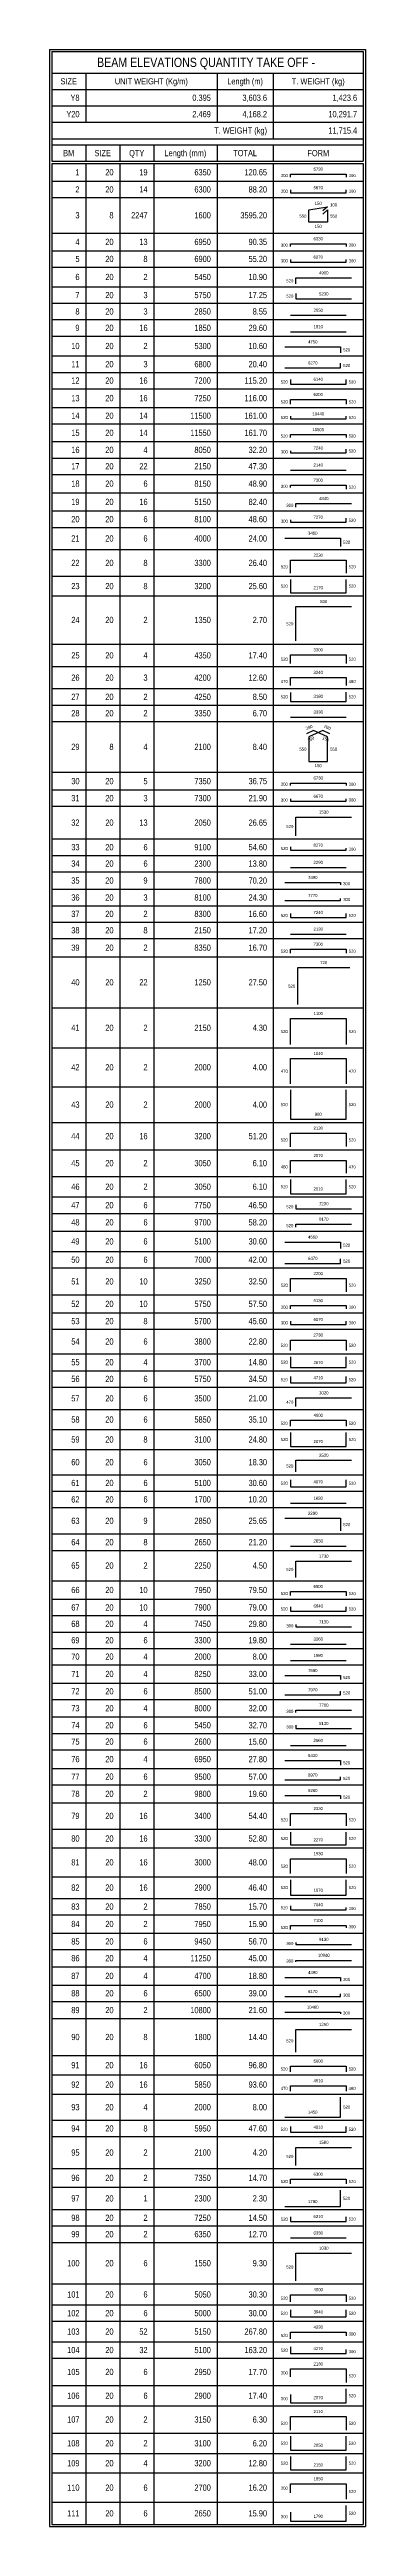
# Model space of a CAD drawing. Extents: x 0 to 206258, y -403073 to 0.
# Drawn here: x 117760 to 122863, y -220071 to -179954 of the extents above; entities that cross this region are included whole.
import ezdxf
from ezdxf.enums import TextEntityAlignment as Align

# ---------------------------------------------------------------- set-up
doc = ezdxf.new("R2010")
doc.units = 0
doc.header["$LTSCALE"] = 1000
for name, color, linetype in [('Quantity Table Header', 1, 'Continuous'), ('Quantity Table Title', 1, 'Continuous'), ('Section Small Text', 5, 'Continuous')]:
    doc.layers.add(name, color=color, linetype=linetype)
for name, color, linetype, true_color in [('Quantity Table Line', 171, 'Continuous', 0xaaaaff), ('Quantity Table Rebar Line', 112, 'Continuous', 0x00bd5e), ('Quantity Table Text', 8, 'Continuous', 0x414141)]:
    doc.layers.add(name, color=color, linetype=linetype, true_color=true_color)
doc.styles.add('Quantity Table Header', font='ARIALN.TTF', dxfattribs={"height": 100})
doc.styles.add('Quantity Table Text', font='ARIALN.TTF', dxfattribs={"height": 100})
doc.styles.add('Quantity Table Title', font='ARIALN.TTF', dxfattribs={"height": 150})
doc.styles.add('Section Small Text', font='ARIALN.TTF', dxfattribs={"height": 50})

msp = doc.modelspace()

# ---------------------------------------------------------------- texts
at = {"layer": 'Quantity Table Header', "transparency": 33554687, "style": 'Quantity Table Header'}
for s, p in [('SIZE', (118067.709, -180468.867)), ('UNIT WEIGHT (Kg/m)', (119403.766, -180468.867)), ('Length (m)', (120919.152, -180468.867)), ('T. WEIGHT (kg)', (122101.519, -180468.867)), ('BM', (118067.709, -181631.367)), ('SIZE', (118617.427, -181631.367)), ('QTY', (119167.242, -181631.367)), ('Length (mm)', (119953.581, -181631.367)), ('TOTAL', (120919.152, -181631.367)), ('FORM', (122101.519, -181631.367))]:
    msp.add_text(s, height=100, dxfattribs=at).set_placement(p, align=Align.MIDDLE_CENTER)
for s, p in [('T. WEIGHT (kg)', (121273.34, -181265.742)), ('11,715.4', (122729.699, -181265.742))]:
    msp.add_text(s, height=100, dxfattribs=at).set_placement(p, align=Align.MIDDLE_RIGHT)
at = {"layer": 'Quantity Table Text', "transparency": 33554687, "style": 'Quantity Table Text'}
for s, p in [('Y8', (118242.568, -180734.492)), ('     0.395', (120364.964, -180734.492)), ('3,603.6', (121273.34, -180734.492)), ('1,423.6', (122729.699, -180734.492)), ('Y20', (118242.568, -181000.117)), ('     2.469', (120364.964, -181000.117)), ('4,168.2', (121273.34, -181000.117)), ('10,291.7', (122729.699, -181000.117)), ('1', (118242.568, -181942.122)), ('20', (118792.286, -181942.122)), ('19', (119342.199, -181942.122)), ('6350', (120364.964, -181942.122)), ('120.65', (121273.34, -181942.122)), ('2', (118242.568, -182219.543)), ('20', (118792.286, -182219.543)), ('14', (119342.199, -182219.543)), ('6300', (120364.964, -182219.543)), ('88.20', (121273.34, -182219.543)), ('3', (118242.568, -182639.074)), ('8', (118792.286, -182639.074)), ('2247', (119342.199, -182639.074)), ('1600', (120364.964, -182639.074)), ('3595.20', (121273.34, -182639.074)), ('4', (118242.568, -183069.282)), ('5', (118242.568, -183345.584)), ('20', (118792.286, -183069.282)), ('20', (118792.286, -183345.584)), ('13', (119342.199, -183069.282)), ('8', (119342.199, -183345.584)), ('6950', (120364.964, -183069.282)), ('6900', (120364.964, -183345.584)), ('55.20', (121273.34, -183345.584)), ('90.35', (121273.34, -183069.282)), ('6', (118242.568, -183638.078)), ('20', (118792.286, -183638.078)), ('2', (119342.199, -183638.078)), ('5450', (120364.964, -183638.078)), ('10.90', (121273.34, -183638.078)), ('7', (118242.568, -183930.571)), ('20', (118792.286, -183930.571)), ('3', (119342.199, -183930.571)), ('5750', (120364.964, -183930.571)), ('17.25', (121273.34, -183930.571)), ('8', (118242.568, -184196.196)), ('9', (118242.568, -184461.821)), ('20', (118792.286, -184196.196)), ('20', (118792.286, -184461.821)), ('16', (119342.199, -184461.821)), ('3', (119342.199, -184196.196)), ('2850', (120364.964, -184196.196)), ('1850', (120364.964, -184461.821)), ('29.60', (121273.34, -184461.821)), ('8.55', (121273.34, -184196.196)), ('10', (118242.568, -184755.816)), ('20', (118792.286, -184755.816)), ('2', (119342.199, -184755.816)), ('5300', (120364.964, -184755.816)), ('10.60', (121273.34, -184755.816)), ('11', (118242.568, -185049.812)), ('12', (118242.568, -185315.437)), ('20', (118792.286, -185049.812)), ('20', (118792.286, -185315.437)), ('16', (119342.199, -185315.437)), ('3', (119342.199, -185049.812)), ('6800', (120364.964, -185049.812)), ('7200', (120364.964, -185315.437)), ('115.20', (121273.34, -185315.437)), ('20.40', (121273.34, -185049.812)), ('13', (118242.568, -185599.884)), ('20', (118792.286, -185599.884)), ('16', (119342.199, -185599.884)), ('7250', (120364.964, -185599.884)), ('116.00', (121273.34, -185599.884)), ('14', (118242.568, -185884.332)), ('15', (118242.568, -186161.066)), ('20', (118792.286, -185884.332)), ('20', (118792.286, -186161.066)), ('14', (119342.199, -185884.332)), ('14', (119342.199, -186161.066)), ('11500', (120364.964, -185884.332)), ('11550', (120364.964, -186161.066)), ('161.00', (121273.34, -185884.332)), ('161.70', (121273.34, -186161.066)), ('16', (118242.568, -186437.799)), ('20', (118792.286, -186437.799)), ('4', (119342.199, -186437.799)), ('8050', (120364.964, -186437.799)), ('32.20', (121273.34, -186437.799)), ('17', (118242.568, -186703.424)), ('18', (118242.568, -186985.032)), ('20', (118792.286, -186703.424)), ('20', (118792.286, -186985.032)), ('22', (119342.199, -186703.424)), ('6', (119342.199, -186985.032)), ('8150', (120364.964, -186985.032)), ('2150', (120364.964, -186703.424)), ('47.30', (121273.34, -186703.424)), ('48.90', (121273.34, -186985.032)), ('19', (118242.568, -187280.587)), ('20', (118792.286, -187280.587)), ('16', (119342.199, -187280.587)), ('5150', (120364.964, -187280.587)), ('82.40', (121273.34, -187280.587)), ('20', (118242.568, -187560.158)), ('20', (118792.286, -187560.158)), ('6', (119342.199, -187560.158)), ('8100', (120364.964, -187560.158)), ('48.60', (121273.34, -187560.158)), ('21', (118242.568, -187872.45)), ('20', (118792.286, -187872.45)), ('6', (119342.199, -187872.45)), ('4000', (120364.964, -187872.45)), ('24.00', (121273.34, -187872.45)), ('22', (118242.568, -188268.944)), ('20', (118792.286, -188268.944)), ('8', (119342.199, -188268.944)), ('3300', (120364.964, -188268.944)), ('26.40', (121273.34, -188268.944)), ('23', (118242.568, -188643.775)), ('20', (118792.286, -188643.775)), ('8', (119342.199, -188643.775)), ('3200', (120364.964, -188643.775)), ('25.60', (121273.34, -188643.775)), ('24', (118242.568, -189192.376)), ('20', (118792.286, -189192.376)), ('2', (119342.199, -189192.376)), ('1350', (120364.964, -189192.376)), ('2.70', (121273.34, -189192.376)), ('25', (118242.568, -189766.078)), ('20', (118792.286, -189766.078)), ('4', (119342.199, -189766.078)), ('4350', (120364.964, -189766.078)), ('17.40', (121273.34, -189766.078)), ('26', (118242.568, -190126.962)), ('20', (118792.286, -190126.962)), ('3', (119342.199, -190126.962)), ('4200', (120364.964, -190126.962)), ('12.60', (121273.34, -190126.962)), ('27', (118242.568, -190437.74)), ('20', (118792.286, -190437.74)), ('2', (119342.199, -190437.74)), ('4250', (120364.964, -190437.74)), ('8.50', (121273.34, -190437.74)), ('28', (118242.568, -190703.365)), ('20', (118792.286, -190703.365)), ('2', (119342.199, -190703.365)), ('3350', (120364.964, -190703.365)), ('6.70', (121273.34, -190703.365)), ('29', (118242.568, -191247.897)), ('8', (118792.286, -191247.897)), ('4', (119342.199, -191247.897)), ('2100', (120364.964, -191247.897)), ('8.40', (121273.34, -191247.897)), ('30', (118242.568, -191802.469)), ('20', (118792.286, -191802.469)), ('5', (119342.199, -191802.469)), ('7350', (120364.964, -191802.469)), ('36.75', (121273.34, -191802.469)), ('31', (118242.568, -192078.136)), ('20', (118792.286, -192078.136)), ('3', (119342.199, -192078.136)), ('7300', (120364.964, -192078.136)), ('21.90', (121273.34, -192078.136)), ('32', (118242.568, -192475.411)), ('20', (118792.286, -192475.411)), ('13', (119342.199, -192475.411)), ('2050', (120364.964, -192475.411)), ('26.65', (121273.34, -192475.411)), ('33', (118242.568, -192872.686)), ('20', (118792.286, -192872.686)), ('6', (119342.199, -192872.686)), ('9100', (120364.964, -192872.686)), ('54.60', (121273.34, -192872.686)), ('34', (118242.568, -193138.311)), ('20', (118792.286, -193138.311)), ('6', (119342.199, -193138.311)), ('2300', (120364.964, -193138.311)), ('13.80', (121273.34, -193138.311)), ('35', (118242.568, -193412.948)), ('36', (118242.568, -193687.585)), ('20', (118792.286, -193412.948)), ('20', (118792.286, -193687.585)), ('3', (119342.199, -193687.585)), ('9', (119342.199, -193412.948)), ('8100', (120364.964, -193687.585)), ('7800', (120364.964, -193412.948)), ('24.30', (121273.34, -193687.585)), ('70.20', (121273.34, -193412.948)), ('37', (118242.568, -193953.209)), ('20', (118792.286, -193953.209)), ('2', (119342.199, -193953.209)), ('8300', (120364.964, -193953.209)), ('16.60', (121273.34, -193953.209)), ('38', (118242.568, -194218.834)), ('39', (118242.568, -194500.443)), ('20', (118792.286, -194218.834)), ('20', (118792.286, -194500.443)), ('8', (119342.199, -194218.834)), ('2', (119342.199, -194500.443)), ('8350', (120364.964, -194500.443)), ('2150', (120364.964, -194218.834)), ('17.20', (121273.34, -194218.834)), ('16.70', (121273.34, -194500.443)), ('40', (118242.568, -195061.348)), ('20', (118792.286, -195061.348)), ('22', (119342.199, -195061.348)), ('1250', (120364.964, -195061.348)), ('27.50', (121273.34, -195061.348)), ('41', (118242.568, -195797.38)), ('20', (118792.286, -195797.38)), ('2', (119342.199, -195797.38)), ('2150', (120364.964, -195797.38)), ('4.30', (121273.34, -195797.38)), ('42', (118242.568, -196437.917)), ('20', (118792.286, -196437.917)), ('2', (119342.199, -196437.917)), ('2000', (120364.964, -196437.917)), ('4.00', (121273.34, -196437.917)), ('43', (118242.568, -197042.496)), ('20', (118792.286, -197042.496)), ('2', (119342.199, -197042.496)), ('2000', (120364.964, -197042.496)), ('4.00', (121273.34, -197042.496)), ('44', (118242.568, -197552.417)), ('20', (118792.286, -197552.417)), ('16', (119342.199, -197552.417)), ('3200', (120364.964, -197552.417)), ('51.20', (121273.34, -197552.417)), ('45', (118242.568, -197989.71)), ('20', (118792.286, -197989.71)), ('2', (119342.199, -197989.71)), ('3050', (120364.964, -197989.71)), ('6.10', (121273.34, -197989.71)), ('46', (118242.568, -198371.478)), ('20', (118792.286, -198371.478)), ('2', (119342.199, -198371.478)), ('3050', (120364.964, -198371.478)), ('6.10', (121273.34, -198371.478)), ('47', (118242.568, -198670.724)), ('48', (118242.568, -198949.059)), ('20', (118792.286, -198670.724)), ('20', (118792.286, -198949.059)), ('6', (119342.199, -198670.724)), ('6', (119342.199, -198949.059)), ('9700', (120364.964, -198949.059)), ('7750', (120364.964, -198670.724)), ('46.50', (121273.34, -198670.724)), ('58.20', (121273.34, -198949.059)), ('49', (118242.568, -199257.809)), ('20', (118792.286, -199257.809)), ('6', (119342.199, -199257.809)), ('5100', (120364.964, -199257.809)), ('30.60', (121273.34, -199257.809)), ('50', (118242.568, -199553.849)), ('20', (118792.286, -199553.849)), ('6', (119342.199, -199553.849)), ('7000', (120364.964, -199553.849)), ('42.00', (121273.34, -199553.849)), ('51', (118242.568, -199905.112)), ('20', (118792.286, -199905.112)), ('10', (119342.199, -199905.112)), ('3250', (120364.964, -199905.112)), ('32.50', (121273.34, -199905.112)), ('52', (118242.568, -200269.554)), ('53', (118242.568, -200548.357)), ('20', (118792.286, -200269.554)), ('20', (118792.286, -200548.357)), ('10', (119342.199, -200269.554)), ('8', (119342.199, -200548.357)), ('5750', (120364.964, -200269.554)), ('5700', (120364.964, -200548.357)), ('45.60', (121273.34, -200548.357)), ('57.50', (121273.34, -200269.554)), ('54', (118242.568, -200878.915)), ('20', (118792.286, -200878.915)), ('6', (119342.199, -200878.915)), ('3800', (120364.964, -200878.915)), ('22.80', (121273.34, -200878.915)), ('55', (118242.568, -201214.225)), ('20', (118792.286, -201214.225)), ('4', (119342.199, -201214.225)), ('3700', (120364.964, -201214.225)), ('14.80', (121273.34, -201214.225)), ('56', (118242.568, -201484.604)), ('57', (118242.568, -201799.409)), ('20', (118792.286, -201484.604)), ('20', (118792.286, -201799.409)), ('6', (119342.199, -201484.604)), ('6', (119342.199, -201799.409)), ('3500', (120364.964, -201799.409)), ('5750', (120364.964, -201484.604)), ('34.50', (121273.34, -201484.604)), ('21.00', (121273.34, -201799.409)), ('58', (118242.568, -202142.156)), ('20', (118792.286, -202142.156)), ('6', (119342.199, -202142.156)), ('5850', (120364.964, -202142.156)), ('35.10', (121273.34, -202142.156)), ('59', (118242.568, -202465.954)), ('20', (118792.286, -202465.954)), ('8', (119342.199, -202465.954)), ('3100', (120364.964, -202465.954)), ('24.80', (121273.34, -202465.954)), ('60', (118242.568, -202833.244)), ('20', (118792.286, -202833.244)), ('6', (119342.199, -202833.244)), ('3050', (120364.964, -202833.244)), ('18.30', (121273.34, -202833.244)), ('61', (118242.568, -203170.3)), ('62', (118242.568, -203435.925)), ('20', (118792.286, -203170.3)), ('20', (118792.286, -203435.925)), ('6', (119342.199, -203170.3)), ('6', (119342.199, -203435.925)), ('5100', (120364.964, -203170.3)), ('1700', (120364.964, -203435.925)), ('30.60', (121273.34, -203170.3)), ('10.20', (121273.34, -203435.925)), ('63', (118242.568, -203782.637)), ('20', (118792.286, -203782.637)), ('9', (119342.199, -203782.637)), ('2850', (120364.964, -203782.637)), ('25.65', (121273.34, -203782.637)), ('64', (118242.568, -204129.349)), ('20', (118792.286, -204129.349)), ('8', (119342.199, -204129.349)), ('2650', (120364.964, -204129.349)), ('21.20', (121273.34, -204129.349)), ('65', (118242.568, -204507.971)), ('20', (118792.286, -204507.971)), ('2', (119342.199, -204507.971)), ('2250', (120364.964, -204507.971)), ('4.50', (121273.34, -204507.971)), ('66', (118242.568, -204903.503)), ('20', (118792.286, -204903.503)), ('10', (119342.199, -204903.503)), ('7950', (120364.964, -204903.503)), ('79.50', (121273.34, -204903.503)), ('67', (118242.568, -205186.039)), ('20', (118792.286, -205186.039)), ('10', (119342.199, -205186.039)), ('7900', (120364.964, -205186.039)), ('79.00', (121273.34, -205186.039)), ('68', (118242.568, -205451.664)), ('69', (118242.568, -205717.289)), ('20', (118792.286, -205451.664)), ('20', (118792.286, -205717.289)), ('4', (119342.199, -205451.664)), ('6', (119342.199, -205717.289)), ('3300', (120364.964, -205717.289)), ('7450', (120364.964, -205451.664)), ('29.80', (121273.34, -205451.664)), ('19.80', (121273.34, -205717.289)), ('70', (118242.568, -205982.913)), ('20', (118792.286, -205982.913)), ('4', (119342.199, -205982.913)), ('2000', (120364.964, -205982.913)), ('8.00', (121273.34, -205982.913)), ('71', (118242.568, -206263.694)), ('72', (118242.568, -206544.475)), ('20', (118792.286, -206263.694)), ('20', (118792.286, -206544.475)), ('4', (119342.199, -206263.694)), ('6', (119342.199, -206544.475)), ('8250', (120364.964, -206263.694)), ('8500', (120364.964, -206544.475)), ('33.00', (121273.34, -206263.694)), ('51.00', (121273.34, -206544.475)), ('73', (118242.568, -206818.867)), ('20', (118792.286, -206818.867)), ('4', (119342.199, -206818.867)), ('8000', (120364.964, -206818.867)), ('32.00', (121273.34, -206818.867)), ('74', (118242.568, -207093.258)), ('75', (118242.568, -207358.883)), ('20', (118792.286, -207093.258)), ('20', (118792.286, -207358.883)), ('6', (119342.199, -207093.258)), ('6', (119342.199, -207358.883)), ('5450', (120364.964, -207093.258)), ('2600', (120364.964, -207358.883)), ('32.70', (121273.34, -207093.258)), ('15.60', (121273.34, -207358.883)), ('76', (118242.568, -207642.634)), ('20', (118792.286, -207642.634)), ('4', (119342.199, -207642.634)), ('6950', (120364.964, -207642.634)), ('27.80', (121273.34, -207642.634)), ('77', (118242.568, -207926.385)), ('78', (118242.568, -208204.596)), ('20', (118792.286, -207926.385)), ('20', (118792.286, -208204.596)), ('2', (119342.199, -208204.596)), ('6', (119342.199, -207926.385)), ('9500', (120364.964, -207926.385)), ('9800', (120364.964, -208204.596)), ('57.00', (121273.34, -207926.385)), ('19.60', (121273.34, -208204.596)), ('79', (118242.568, -208562.492)), ('20', (118792.286, -208562.492)), ('16', (119342.199, -208562.492)), ('3400', (120364.964, -208562.492)), ('54.40', (121273.34, -208562.492)), ('80', (118242.568, -208928.039)), ('20', (118792.286, -208928.039)), ('16', (119342.199, -208928.039)), ('3300', (120364.964, -208928.039)), ('52.80', (121273.34, -208928.039)), ('81', (118242.568, -209314.479)), ('20', (118792.286, -209314.479)), ('16', (119342.199, -209314.479)), ('3000', (120364.964, -209314.479)), ('48.00', (121273.34, -209314.479)), ('82', (118242.568, -209723.056)), ('20', (118792.286, -209723.056)), ('16', (119342.199, -209723.056)), ('2900', (120364.964, -209723.056)), ('46.40', (121273.34, -209723.056)), ('83', (118242.568, -210031.057)), ('20', (118792.286, -210031.057)), ('2', (119342.199, -210031.057)), ('7850', (120364.964, -210031.057)), ('15.70', (121273.34, -210031.057)), ('84', (118242.568, -210312.989)), ('85', (118242.568, -210594.921)), ('20', (118792.286, -210312.989)), ('20', (118792.286, -210594.921)), ('2', (119342.199, -210312.989)), ('6', (119342.199, -210594.921)), ('9450', (120364.964, -210594.921)), ('7950', (120364.964, -210312.989)), ('56.70', (121273.34, -210594.921)), ('15.90', (121273.34, -210312.989)), ('86', (118242.568, -210866.716)), ('20', (118792.286, -210866.716)), ('4', (119342.199, -210866.716)), ('11250', (120364.964, -210866.716)), ('45.00', (121273.34, -210866.716)), ('87', (118242.568, -211153.887)), ('88', (118242.568, -211434.887)), ('20', (118792.286, -211153.887)), ('20', (118792.286, -211434.887)), ('4', (119342.199, -211153.887)), ('6', (119342.199, -211434.887)), ('4700', (120364.964, -211153.887)), ('6500', (120364.964, -211434.887)), ('39.00', (121273.34, -211434.887)), ('18.80', (121273.34, -211153.887)), ('89', (118242.568, -211706.965)), ('20', (118792.286, -211706.965)), ('2', (119342.199, -211706.965)), ('10800', (120364.964, -211706.965)), ('21.60', (121273.34, -211706.965)), ('90', (118242.568, -212143.38)), ('20', (118792.286, -212143.38)), ('8', (119342.199, -212143.38)), ('1800', (120364.964, -212143.38)), ('14.40', (121273.34, -212143.38)), ('91', (118242.568, -212599.334)), ('20', (118792.286, -212599.334)), ('16', (119342.199, -212599.334)), ('6050', (120364.964, -212599.334)), ('96.80', (121273.34, -212599.334)), ('92', (118242.568, -212913.668)), ('20', (118792.286, -212913.668)), ('16', (119342.199, -212913.668)), ('5850', (120364.964, -212913.668)), ('93.60', (121273.34, -212913.668)), ('93', (118242.568, -213279.957)), ('20', (118792.286, -213279.957)), ('4', (119342.199, -213279.957)), ('2000', (120364.964, -213279.957)), ('8.00', (121273.34, -213279.957)), ('94', (118242.568, -213623.528)), ('20', (118792.286, -213623.528)), ('8', (119342.199, -213623.528)), ('5950', (120364.964, -213623.528)), ('47.60', (121273.34, -213623.528)), ('95', (118242.568, -214014.843)), ('20', (118792.286, -214014.843)), ('2', (119342.199, -214014.843)), ('2100', (120364.964, -214014.843)), ('4.20', (121273.34, -214014.843)), ('96', (118242.568, -214424.68)), ('20', (118792.286, -214424.68)), ('2', (119342.199, -214424.68)), ('7350', (120364.964, -214424.68)), ('14.70', (121273.34, -214424.68)), ('97', (118242.568, -214756.972)), ('98', (118242.568, -215070.739)), ('20', (118792.286, -214756.972)), ('20', (118792.286, -215070.739)), ('2', (119342.199, -215070.739)), ('1', (119342.199, -214756.972)), ('2300', (120364.964, -214756.972)), ('7250', (120364.964, -215070.739)), ('14.50', (121273.34, -215070.739)), ('2.30', (121273.34, -214756.972)), ('99', (118242.568, -215336.364)), ('20', (118792.286, -215336.364)), ('2', (119342.199, -215336.364)), ('6350', (120364.964, -215336.364)), ('12.70', (121273.34, -215336.364)), ('100', (118242.568, -215805.849)), ('20', (118792.286, -215805.849)), ('6', (119342.199, -215805.849)), ('1550', (120364.964, -215805.849)), ('9.30', (121273.34, -215805.849)), ('101', (118242.568, -216312.572)), ('102', (118242.568, -216615.434)), ('20', (118792.286, -216312.572)), ('20', (118792.286, -216615.434)), ('6', (119342.199, -216312.572)), ('6', (119342.199, -216615.434)), ('5050', (120364.964, -216312.572)), ('5000', (120364.964, -216615.434)), ('30.30', (121273.34, -216312.572)), ('30.00', (121273.34, -216615.434)), ('103', (118242.568, -216914.29)), ('20', (118792.286, -216914.29)), ('52', (119342.199, -216914.29)), ('5150', (120364.964, -216914.29)), ('267.80', (121273.34, -216914.29)), ('104', (118242.568, -217213.145)), ('20', (118792.286, -217213.145)), ('32', (119342.199, -217213.145)), ('5100', (120364.964, -217213.145)), ('163.20', (121273.34, -217213.145)), ('105', (118242.568, -217567.916)), ('20', (118792.286, -217567.916)), ('6', (119342.199, -217567.916)), ('2950', (120364.964, -217567.916)), ('17.70', (121273.34, -217567.916)), ('106', (118242.568, -217952.92)), ('20', (118792.286, -217952.92)), ('6', (119342.199, -217952.92)), ('2900', (120364.964, -217952.92)), ('17.40', (121273.34, -217952.92)), ('107', (118242.568, -218338.139)), ('20', (118792.286, -218338.139)), ('2', (119342.199, -218338.139)), ('3150', (120364.964, -218338.139)), ('6.30', (121273.34, -218338.139)), ('108', (118242.568, -218723.611)), ('109', (118242.568, -219045.759)), ('20', (118792.286, -218723.611)), ('20', (118792.286, -219045.759)), ('4', (119342.199, -219045.759)), ('2', (119342.199, -218723.611)), ('3100', (120364.964, -218723.611)), ('3200', (120364.964, -219045.759)), ('12.80', (121273.34, -219045.759)), ('6.20', (121273.34, -218723.611)), ('110', (118242.568, -219441.752)), ('20', (118792.286, -219441.752)), ('6', (119342.199, -219441.752)), ('2700', (120364.964, -219441.752)), ('16.20', (121273.34, -219441.752)), ('111', (118242.568, -219858.123)), ('20', (118792.286, -219858.123)), ('6', (119342.199, -219858.123)), ('2650', (120364.964, -219858.123)), ('15.90', (121273.34, -219858.123))]:
    msp.add_text(s, height=100, dxfattribs=at).set_placement(p, align=Align.MIDDLE_RIGHT)
at = {"layer": 'Quantity Table Title', "transparency": 33554687, "style": 'Quantity Table Title'}
msp.add_text('BEAM ELEVATIONS QUANTITY TAKE OFF - ', height=150, dxfattribs=at).set_placement((120311.274, -180161.836), align=Align.MIDDLE_CENTER)
at = {"layer": 'Section Small Text', "transparency": 33554687, "style": 'Section Small Text'}
for s, p in [('300', (121610.113, -181995.324)), ('300', (121610.113, -182249.028)), ('550', (121910.113, -182651.574)), ('300', (121610.113, -183121.366)), ('300', (121610.113, -183376.211)), ('520', (121699.203, -183700.187)), ('520', (121699.203, -183948.111)), ('520', (121610.113, -185337.836)), ('520', (121610.113, -185660.113)), ('520', (121610.113, -185914.566)), ('300', (121610.113, -186469.872)), ('520', (121610.113, -186213.58)), ('300', (121610.113, -187028.969)), ('300', (121699.203, -187335.939)), ('300', (121610.113, -187592.269)), ('520', (121610.113, -188331.053)), ('520', (121610.113, -188643.775)), ('520', (121699.203, -189254.486)), ('520', (121610.113, -189827.64)), ('470', (121610.113, -190188.514)), ('520', (121610.113, -190438.308)), ('550', (121910.113, -191285.397)), ('300', (121610.113, -191853.917)), ('300', (121610.113, -192109.41)), ('520', (121699.203, -192537.52)), ('520', (121610.113, -192894.048)), ('520', (121610.113, -193978.5)), ('520', (121610.113, -194557.832)), ('520', (121728.969, -195123.457)), ('520', (121610.113, -195859.489)), ('470', (121610.113, -196500.027)), ('520', (121610.113, -197042.496)), ('520', (121610.113, -197614.526)), ('480', (121610.113, -198051.819)), ('520', (121610.113, -198371.478)), ('520', (121699.203, -198696.01)), ('520', (121699.203, -199003.175)), ('520', (121610.113, -199966.401)), ('300', (121610.113, -200324.139)), ('300', (121610.113, -200576.429)), ('520', (121610.113, -200941.024)), ('520', (121610.113, -201214.225)), ('520', (121610.113, -201497.521)), ('520', (121610.113, -202203.89)), ('470', (121699.203, -201861.519)), ('520', (121610.113, -202465.954)), ('520', (121699.203, -202895.353)), ('520', (121610.113, -203175.024)), ('520', (121699.203, -204570.08)), ('520', (121610.113, -204961.559)), ('520', (121610.113, -205210.517)), ('300', (121699.203, -205483.603)), ('300', (121699.203, -206869.039)), ('300', (121699.203, -207121.506)), ('520', (121610.113, -208624.601)), ('520', (121610.113, -208928.039)), ('520', (121610.113, -209376.588)), ('520', (121610.113, -209723.056)), ('520', (121610.113, -210049.169)), ('520', (121610.113, -210370.702)), ('300', (121699.203, -210628.934)), ('300', (121699.203, -210914.292)), ('520', (121699.203, -212205.49)), ('470', (121610.113, -212975.41)), ('520', (121610.113, -212661.083)), ('520', (121610.113, -213638.453)), ('520', (121699.203, -214076.952)), ('520', (121610.113, -214484.324)), ('520', (121610.113, -215093.498)), ('520', (121699.203, -215867.958)), ('520', (121610.113, -216374.681)), ('520', (121610.113, -216618.719)), ('520', (121610.113, -216976.399)), ('520', (121610.113, -217215.696)), ('300', (121610.113, -217583.795)), ('300', (121610.113, -218000.495)), ('520', (121610.113, -218400.248)), ('520', (121610.113, -218723.611)), ('520', (121610.113, -219046.6)), ('300', (121610.113, -219451.804)), ('300', (121610.113, -219911.925))]:
    msp.add_text(s, height=50, dxfattribs=at).set_placement(p, align=Align.MIDDLE_RIGHT)
for s, p in [('5730', (122101.519, -181930.325)), ('5670', (122101.519, -182231.465)), ('150', (122101.519, -182485.168)), ('6330', (122101.519, -183058.605)), ('6270', (122101.519, -183356.364)), ('4900', (122190.609, -183611.209)), ('5230', (122190.609, -183951.274)), ('2850', (122101.519, -184216.899)), ('1810', (122101.519, -184482.524)), ('4750', (122012.43, -184727.446)), ('6270', (122012.43, -185068.424)), ('6140', (122101.519, -185334.444)), ('6200', (122101.519, -185581.062)), ('10440', (122101.519, -185895.504)), ('10500', (122101.519, -186149.957)), ('7240', (122101.519, -186447.132)), ('2140', (122101.519, -186724.127)), ('7300', (122101.519, -186969.049)), ('4840', (122190.609, -187266.64)), ('7270', (122101.519, -187569.453)), ('3460', (122012.43, -187825.783)), ('2230', (122101.519, -188184.741)), ('2170', (122101.519, -188710.186)), ('830', (122190.609, -188934.405)), ('3300', (122101.519, -189715.973)), ('3240', (122101.519, -190081.808)), ('3180', (122101.519, -190469.821)), ('3330', (122101.519, -190724.069)), ('6730', (122101.519, -191792.428)), ('6670', (122101.519, -192088.268)), ('1530', (122190.609, -192343.761)), ('8270', (122101.519, -192880.856)), ('7490', (122012.43, -193403.936)), ('2290', (122101.519, -193159.014)), ('7770', (122012.43, -193696.281)), ('7240', (122101.519, -193969.325)), ('2130', (122101.519, -194239.538)), ('7300', (122101.519, -194484.459)), ('720', (122190.609, -194782.051)), ('1100', (122101.519, -195606.27)), ('1040', (122101.519, -196254.115)), ('980', (122101.519, -197239.052)), ('2130', (122101.519, -197463.271)), ('2070', (122101.519, -197907.188)), ('2010', (122101.519, -198446.505)), ('9170', (122190.609, -198936.349)), ('7230', (122190.609, -198686.844)), ('4560', (122012.43, -199227.394)), ('6470', (122012.43, -199571.885)), ('2200', (122101.519, -199819.474)), ('5130', (122101.519, -200256.375)), ('5070', (122101.519, -200561.692)), ('2730', (122101.519, -200813.982)), ('2670', (122101.519, -201260.385)), ('4710', (122101.519, -201505.307)), ('3020', (122190.609, -201750.228)), ('4800', (122101.519, -202114.215)), ('2070', (122101.519, -202537.594)), ('2530', (122190.609, -202761.812)), ('4070', (122101.519, -203191.003)), ('2290', (122012.43, -203701.55)), ('1680', (122101.519, -203456.628)), ('2650', (122101.519, -204150.052)), ('1730', (122190.609, -204394.974)), ('6900', (122101.519, -204886.592)), ('6840', (122101.519, -205202.966)), ('7130', (122190.609, -205461.131)), ('3260', (122101.519, -205737.992)), ('7690', (122012.43, -206248.538)), ('1980', (122101.519, -206003.617)), ('7970', (122012.43, -206559.114)), ('7700', (122190.609, -206810.1)), ('2560', (122101.519, -207379.586)), ('5130', (122190.609, -207106.416)), ('6430', (122012.43, -207624.508)), ('8970', (122012.43, -207939.39)), ('9260', (122012.43, -208192.01)), ('2330', (122101.519, -208482.807)), ('2270', (122101.519, -208989.683)), ('1930', (122101.519, -209213.902)), ('1870', (122101.519, -209806.838)), ('7040', (122101.519, -210040.656)), ('7100', (122101.519, -210296.682)), ('9130', (122190.609, -210602.314)), ('10940', (122190.609, -210860.546)), ('4390', (122012.43, -211138.511)), ('6170', (122012.43, -211445.842)), ('10460', (122012.43, -211700.512)), ('1250', (122190.609, -211979.044)), ('5000', (122101.519, -212573.342)), ('4910', (122101.519, -212890.95)), ('1450', (122012.43, -213399.31)), ('4910', (122101.519, -213644.232)), ('1580', (122190.609, -213889.153)), ('6300', (122101.519, -214406.157)), ('1780', (122012.43, -214846.52)), ('6210', (122101.519, -215089.386)), ('6330', (122101.519, -215357.067)), ('1030', (122190.609, -215601.989)), ('4000', (122101.519, -216275.334)), ('3940', (122101.519, -216636.137)), ('4330', (122101.519, -216881.059)), ('4270', (122101.519, -217228.982)), ('2130', (122101.519, -217478.77)), ('2070', (122101.519, -218024.559)), ('2110', (122101.519, -218248.778)), ('2050', (122101.519, -218795.504)), ('2150', (122101.519, -219113.202)), ('1850', (122101.519, -219337.42)), ('1790', (122101.519, -219945.943))]:
    msp.add_text(s, height=50, dxfattribs=at).set_placement(p, align=Align.BOTTOM_CENTER)
for s, p in [('300', (122592.926, -181995.324)), ('300', (122592.926, -182249.028)), ('550', (122292.926, -182651.574)), ('300', (122592.926, -183121.366)), ('300', (122592.926, -183376.211)), ('520', (122503.836, -184817.926)), ('520', (122503.836, -185072.606)), ('520', (122592.926, -185337.836)), ('520', (122592.926, -185660.113)), ('520', (122592.926, -185914.566)), ('520', (122592.926, -186213.58)), ('520', (122592.926, -186456.307)), ('520', (122592.926, -187042.422)), ('520', (122592.926, -187578.76)), ('520', (122503.836, -187934.559)), ('520', (122592.926, -188331.053)), ('520', (122592.926, -188643.775)), ('520', (122592.926, -189828.187)), ('480', (122592.926, -190189.071)), ('520', (122592.926, -190437.74)), ('550', (122292.926, -191285.397)), ('300', (122592.926, -191853.917)), ('300', (122592.926, -192109.41)), ('300', (122592.926, -192905.922)), ('300', (122503.836, -193463.366)), ('300', (122503.836, -193720.295)), ('520', (122592.926, -193978.5)), ('520', (122592.926, -194557.832)), ('520', (122592.926, -195859.489)), ('470', (122592.926, -196500.027)), ('520', (122592.926, -197042.496)), ('520', (122592.926, -197613.678)), ('470', (122592.926, -198050.946)), ('520', (122592.926, -198372.377)), ('520', (122503.836, -199319.918)), ('520', (122503.836, -199577.219)), ('520', (122592.926, -199967.222)), ('300', (122592.926, -200324.139)), ('300', (122592.926, -200576.429)), ('520', (122592.926, -200941.024)), ('520', (122592.926, -201214.225)), ('520', (122592.926, -201497.138)), ('520', (122592.926, -202204.265)), ('520', (122592.926, -202466.827)), ('520', (122592.926, -203175.024)), ('520', (122503.836, -203844.746)), ('520', (122592.926, -204961.82)), ('520', (122592.926, -205210.254)), ('520', (122503.836, -206320.257)), ('520', (122503.836, -206571.243)), ('520', (122503.836, -207702.166)), ('520', (122503.836, -207954.786)), ('520', (122503.836, -208258.589)), ('520', (122592.926, -208624.601)), ('520', (122592.926, -208928.039)), ('520', (122592.926, -209376.588)), ('520', (122592.926, -209723.056)), ('300', (122592.926, -210062.864)), ('300', (122592.926, -210357.123)), ('300', (122503.836, -211210.669)), ('300', (122503.836, -211465.339)), ('300', (122503.836, -211754.825)), ('480', (122592.926, -212975.778)), ('520', (122592.926, -212661.443)), ('520', (122503.836, -213279.957)), ('520', (122592.926, -213638.086)), ('520', (122592.926, -214484.61)), ('520', (122503.836, -214756.972)), ('520', (122592.926, -215093.208)), ('520', (122592.926, -216374.681)), ('520', (122592.926, -216618.719)), ('300', (122592.926, -216953.701)), ('300', (122592.926, -217238.713)), ('520', (122592.926, -217630.025)), ('520', (122592.926, -217952.92)), ('520', (122592.926, -218400.248)), ('520', (122592.926, -218723.611)), ('520', (122592.926, -219045.759)), ('520', (122592.926, -219503.862)), ('520', (122592.926, -219858.123))]:
    msp.add_text(s, height=50, dxfattribs=at).set_placement(p, align=Align.MIDDLE_LEFT)
msp.add_text('100', height=50, dxfattribs=at).set_placement((122292.926, -182510.168), align=Align.BOTTOM_LEFT)
for p in [(122101.519, -182792.981), (122101.519, -191526.803)]:
    msp.add_text('150', height=50, dxfattribs=at).set_placement(p, align=Align.TOP_CENTER)
for rotation, p in [(23.962489, (121970.269, -190968.99)), (-23.962489, (122232.769, -190968.99))]:
    msp.add_text('280', height=50, rotation=rotation, dxfattribs=at).set_placement(p, align=Align.BOTTOM_CENTER)
msp.add_text('150', height=50, rotation=23.962489, dxfattribs=at).set_placement((122022.613, -191076.803), align=Align.TOP_RIGHT)
msp.add_text('150', height=50, rotation=-23.962489, dxfattribs=at).set_placement((122180.426, -191076.803), align=Align.TOP_LEFT)

# ---------------------------------------------------------------- linework, layer by layer
at = {"layer": 'Quantity Table Line', "transparency": 33554687}
for points in [[(117759.517, -179954.284), (122863.032, -179954.284)], [(117759.517, -179954.284), (117759.517, -220070.683)], [(117792.85, -179987.617), (122829.699, -179987.617)], [(117792.85, -179987.617), (117792.85, -180336.054)], [(122829.699, -179987.617), (122829.699, -180336.054)], [(122863.032, -179954.284), (122863.032, -220070.683)], [(117792.85, -180336.054), (122829.699, -180336.054)], [(117792.85, -180336.054), (118342.568, -180336.054)], [(117792.85, -180336.054), (117792.85, -180601.679)], [(118342.568, -180336.054), (118342.568, -180601.679)], [(118342.568, -180336.054), (120464.964, -180336.054)], [(118342.568, -180336.054), (118342.568, -180601.679)], [(120464.964, -180336.054), (120464.964, -180601.679)], [(120464.964, -180336.054), (121373.34, -180336.054)], [(120464.964, -180336.054), (120464.964, -180601.679)], [(121373.34, -180336.054), (121373.34, -180601.679)], [(121373.34, -180336.054), (122829.699, -180336.054)], [(121373.34, -180336.054), (121373.34, -180601.679)], [(122829.699, -180336.054), (122829.699, -180601.679)], [(117792.85, -180601.679), (118342.568, -180601.679)], [(117792.85, -180601.679), (118342.568, -180601.679)], [(117792.85, -180601.679), (117792.85, -180867.304)], [(117792.85, -180867.304), (118342.568, -180867.304)], [(117792.85, -180867.304), (118342.568, -180867.304)], [(117792.85, -180867.304), (117792.85, -181132.929)], [(118342.568, -180601.679), (120464.964, -180601.679)], [(118342.568, -180601.679), (118342.568, -180867.304)], [(118342.568, -180601.679), (120464.964, -180601.679)], [(118342.568, -180601.679), (118342.568, -180867.304)], [(118342.568, -180867.304), (120464.964, -180867.304)], [(118342.568, -180867.304), (118342.568, -181132.929)], [(118342.568, -180867.304), (120464.964, -180867.304)], [(118342.568, -180867.304), (118342.568, -181132.929)], [(120464.964, -180601.679), (121373.34, -180601.679)], [(120464.964, -180601.679), (120464.964, -180867.304)], [(120464.964, -180601.679), (121373.34, -180601.679)], [(120464.964, -180601.679), (120464.964, -180867.304)], [(120464.964, -180867.304), (121373.34, -180867.304)], [(120464.964, -180867.304), (120464.964, -181132.929)], [(120464.964, -180867.304), (121373.34, -180867.304)], [(120464.964, -180867.304), (120464.964, -181132.929)], [(121373.34, -180601.679), (122829.699, -180601.679)], [(121373.34, -180601.679), (121373.34, -180867.304)], [(121373.34, -180601.679), (122829.699, -180601.679)], [(121373.34, -180601.679), (121373.34, -180867.304)], [(121373.34, -180867.304), (122829.699, -180867.304)], [(121373.34, -180867.304), (121373.34, -181132.929)], [(121373.34, -180867.304), (122829.699, -180867.304)], [(121373.34, -180867.304), (121373.34, -181132.929)], [(122829.699, -180601.679), (122829.699, -180867.304)], [(122829.699, -180867.304), (122829.699, -181132.929)], [(117792.85, -181132.929), (118342.568, -181132.929)], [(117792.85, -181132.929), (121373.34, -181132.929)], [(117792.85, -181132.929), (117792.85, -181398.554)], [(118342.568, -181132.929), (120464.964, -181132.929)], [(120464.964, -181132.929), (121373.34, -181132.929)], [(121373.34, -181132.929), (122829.699, -181132.929)], [(121373.34, -181132.929), (121373.34, -181398.554)], [(121373.34, -181132.929), (122829.699, -181132.929)], [(121373.34, -181132.929), (121373.34, -181398.554)], [(122829.699, -181132.929), (122829.699, -181398.554)], [(117792.85, -181398.554), (121373.34, -181398.554)], [(117792.85, -181398.554), (122829.699, -181398.554)], [(117792.85, -181398.554), (117792.85, -181498.554)], [(117792.85, -181498.554), (122829.699, -181498.554)], [(117792.85, -181498.554), (118342.568, -181498.554)], [(117792.85, -181498.554), (117792.85, -181764.179)], [(118342.568, -181498.554), (118342.568, -181764.179)], [(118342.568, -181498.554), (118892.286, -181498.554)], [(118342.568, -181498.554), (118342.568, -181764.179)], [(118892.286, -181498.554), (118892.286, -181764.179)], [(118892.286, -181498.554), (119442.199, -181498.554)], [(118892.286, -181498.554), (118892.286, -181764.179)], [(119442.199, -181498.554), (119442.199, -181764.179)], [(119442.199, -181498.554), (120464.964, -181498.554)], [(119442.199, -181498.554), (119442.199, -181764.179)], [(120464.964, -181498.554), (120464.964, -181764.179)], [(120464.964, -181498.554), (121373.34, -181498.554)], [(120464.964, -181498.554), (120464.964, -181764.179)], [(121373.34, -181398.554), (122829.699, -181398.554)], [(121373.34, -181498.554), (121373.34, -181764.179)], [(121373.34, -181498.554), (122829.699, -181498.554)], [(121373.34, -181498.554), (121373.34, -181764.179)], [(122829.699, -181398.554), (122829.699, -181498.554)], [(122829.699, -181498.554), (122829.699, -181764.179)], [(117792.85, -181764.179), (118342.568, -181764.179)], [(117792.85, -181797.513), (118342.568, -181797.513)], [(117792.85, -181797.513), (117792.85, -182086.731)], [(117792.85, -182086.731), (118342.568, -182086.731)], [(117792.85, -182086.731), (118342.568, -182086.731)], [(117792.85, -182086.731), (117792.85, -182352.356)], [(118342.568, -181764.179), (118892.286, -181764.179)], [(118342.568, -181797.513), (118342.568, -182086.731)], [(118342.568, -181797.513), (118892.286, -181797.513)], [(118342.568, -181797.513), (118342.568, -182086.731)], [(118342.568, -182086.731), (118892.286, -182086.731)], [(118342.568, -182086.731), (118342.568, -182352.356)], [(118342.568, -182086.731), (118892.286, -182086.731)], [(118342.568, -182086.731), (118342.568, -182352.356)], [(118892.286, -181764.179), (119442.199, -181764.179)], [(118892.286, -181797.513), (118892.286, -182086.731)], [(118892.286, -181797.513), (119442.199, -181797.513)], [(118892.286, -181797.513), (118892.286, -182086.731)], [(118892.286, -182086.731), (119442.199, -182086.731)], [(118892.286, -182086.731), (118892.286, -182352.356)], [(118892.286, -182086.731), (119442.199, -182086.731)], [(118892.286, -182086.731), (118892.286, -182352.356)], [(119442.199, -181764.179), (120464.964, -181764.179)], [(119442.199, -181797.513), (119442.199, -182086.731)], [(119442.199, -181797.513), (120464.964, -181797.513)], [(119442.199, -181797.513), (119442.199, -182086.731)], [(119442.199, -182086.731), (120464.964, -182086.731)], [(119442.199, -182086.731), (119442.199, -182352.356)], [(119442.199, -182086.731), (120464.964, -182086.731)], [(119442.199, -182086.731), (119442.199, -182352.356)], [(120464.964, -181764.179), (121373.34, -181764.179)], [(120464.964, -181797.513), (120464.964, -182086.731)], [(120464.964, -181797.513), (121373.34, -181797.513)], [(120464.964, -181797.513), (120464.964, -182086.731)], [(120464.964, -182086.731), (121373.34, -182086.731)], [(120464.964, -182086.731), (120464.964, -182352.356)], [(120464.964, -182086.731), (121373.34, -182086.731)], [(120464.964, -182086.731), (120464.964, -182352.356)], [(121373.34, -181764.179), (122829.699, -181764.179)], [(121373.34, -181797.513), (121373.34, -182086.731)], [(121373.34, -181797.513), (122829.699, -181797.513)], [(121373.34, -181797.513), (121373.34, -182086.731)], [(121373.34, -182086.731), (122829.699, -182086.731)], [(121373.34, -182086.731), (121373.34, -182352.356)], [(121373.34, -182086.731), (122829.699, -182086.731)], [(121373.34, -182086.731), (121373.34, -182352.356)], [(122829.699, -181797.513), (122829.699, -182086.731)], [(122829.699, -182086.731), (122829.699, -182352.356)], [(117792.85, -182352.356), (118342.568, -182352.356)], [(117792.85, -182352.356), (118342.568, -182352.356)], [(117792.85, -182352.356), (117792.85, -182925.793)], [(118342.568, -182352.356), (118892.286, -182352.356)], [(118342.568, -182352.356), (118342.568, -182925.793)], [(118342.568, -182352.356), (118892.286, -182352.356)], [(118342.568, -182352.356), (118342.568, -182925.793)], [(118892.286, -182352.356), (119442.199, -182352.356)], [(118892.286, -182352.356), (118892.286, -182925.793)], [(118892.286, -182352.356), (119442.199, -182352.356)], [(118892.286, -182352.356), (118892.286, -182925.793)], [(119442.199, -182352.356), (120464.964, -182352.356)], [(119442.199, -182352.356), (119442.199, -182925.793)], [(119442.199, -182352.356), (120464.964, -182352.356)], [(119442.199, -182352.356), (119442.199, -182925.793)], [(120464.964, -182352.356), (121373.34, -182352.356)], [(120464.964, -182352.356), (120464.964, -182925.793)], [(120464.964, -182352.356), (121373.34, -182352.356)], [(120464.964, -182352.356), (120464.964, -182925.793)], [(121373.34, -182352.356), (122829.699, -182352.356)], [(121373.34, -182352.356), (121373.34, -182925.793)], [(121373.34, -182352.356), (122829.699, -182352.356)], [(121373.34, -182352.356), (121373.34, -182925.793)], [(122829.699, -182352.356), (122829.699, -182925.793)], [(117792.85, -182925.793), (118342.568, -182925.793)], [(117792.85, -182925.793), (118342.568, -182925.793)], [(117792.85, -182925.793), (117792.85, -183212.772)], [(118342.568, -182925.793), (118892.286, -182925.793)], [(118342.568, -182925.793), (118342.568, -183212.772)], [(118342.568, -182925.793), (118892.286, -182925.793)], [(118342.568, -182925.793), (118342.568, -183212.772)], [(118892.286, -182925.793), (119442.199, -182925.793)], [(118892.286, -182925.793), (118892.286, -183212.772)], [(118892.286, -182925.793), (119442.199, -182925.793)], [(118892.286, -182925.793), (118892.286, -183212.772)], [(119442.199, -182925.793), (120464.964, -182925.793)], [(119442.199, -182925.793), (119442.199, -183212.772)], [(119442.199, -182925.793), (120464.964, -182925.793)], [(119442.199, -182925.793), (119442.199, -183212.772)], [(120464.964, -182925.793), (121373.34, -182925.793)], [(120464.964, -182925.793), (120464.964, -183212.772)], [(120464.964, -182925.793), (121373.34, -182925.793)], [(120464.964, -182925.793), (120464.964, -183212.772)], [(121373.34, -182925.793), (122829.699, -182925.793)], [(121373.34, -182925.793), (121373.34, -183212.772)], [(121373.34, -182925.793), (122829.699, -182925.793)], [(121373.34, -182925.793), (121373.34, -183212.772)], [(122829.699, -182925.793), (122829.699, -183212.772)], [(117792.85, -183212.772), (118342.568, -183212.772)], [(117792.85, -183212.772), (118342.568, -183212.772)], [(117792.85, -183212.772), (117792.85, -183478.397)], [(118342.568, -183212.772), (118892.286, -183212.772)], [(118342.568, -183212.772), (118342.568, -183478.397)], [(118342.568, -183212.772), (118892.286, -183212.772)], [(118342.568, -183212.772), (118342.568, -183478.397)], [(118892.286, -183212.772), (119442.199, -183212.772)], [(118892.286, -183212.772), (118892.286, -183478.397)], [(118892.286, -183212.772), (119442.199, -183212.772)], [(118892.286, -183212.772), (118892.286, -183478.397)], [(119442.199, -183212.772), (120464.964, -183212.772)], [(119442.199, -183212.772), (119442.199, -183478.397)], [(119442.199, -183212.772), (120464.964, -183212.772)], [(119442.199, -183212.772), (119442.199, -183478.397)], [(120464.964, -183212.772), (121373.34, -183212.772)], [(120464.964, -183212.772), (120464.964, -183478.397)], [(120464.964, -183212.772), (121373.34, -183212.772)], [(120464.964, -183212.772), (120464.964, -183478.397)], [(121373.34, -183212.772), (122829.699, -183212.772)], [(121373.34, -183212.772), (121373.34, -183478.397)], [(121373.34, -183212.772), (122829.699, -183212.772)], [(121373.34, -183212.772), (121373.34, -183478.397)], [(122829.699, -183212.772), (122829.699, -183478.397)], [(117792.85, -183478.397), (118342.568, -183478.397)], [(117792.85, -183478.397), (118342.568, -183478.397)], [(117792.85, -183478.397), (117792.85, -183797.758)], [(118342.568, -183478.397), (118892.286, -183478.397)], [(118342.568, -183478.397), (118342.568, -183797.758)], [(118342.568, -183478.397), (118892.286, -183478.397)], [(118342.568, -183478.397), (118342.568, -183797.758)], [(118892.286, -183478.397), (119442.199, -183478.397)], [(118892.286, -183478.397), (118892.286, -183797.758)], [(118892.286, -183478.397), (119442.199, -183478.397)], [(118892.286, -183478.397), (118892.286, -183797.758)], [(119442.199, -183478.397), (120464.964, -183478.397)], [(119442.199, -183478.397), (119442.199, -183797.758)], [(119442.199, -183478.397), (120464.964, -183478.397)], [(119442.199, -183478.397), (119442.199, -183797.758)], [(120464.964, -183478.397), (121373.34, -183478.397)], [(120464.964, -183478.397), (120464.964, -183797.758)], [(120464.964, -183478.397), (121373.34, -183478.397)], [(120464.964, -183478.397), (120464.964, -183797.758)], [(121373.34, -183478.397), (122829.699, -183478.397)], [(121373.34, -183478.397), (121373.34, -183797.758)], [(121373.34, -183478.397), (122829.699, -183478.397)], [(121373.34, -183478.397), (121373.34, -183797.758)], [(122829.699, -183478.397), (122829.699, -183797.758)], [(117792.85, -183797.758), (118342.568, -183797.758)], [(117792.85, -183797.758), (118342.568, -183797.758)], [(117792.85, -183797.758), (117792.85, -184063.383)], [(117792.85, -184063.383), (118342.568, -184063.383)], [(117792.85, -184063.383), (118342.568, -184063.383)], [(117792.85, -184063.383), (117792.85, -184329.008)], [(118342.568, -183797.758), (118892.286, -183797.758)], [(118342.568, -183797.758), (118342.568, -184063.383)], [(118342.568, -183797.758), (118892.286, -183797.758)], [(118342.568, -183797.758), (118342.568, -184063.383)], [(118342.568, -184063.383), (118892.286, -184063.383)], [(118342.568, -184063.383), (118342.568, -184329.008)], [(118342.568, -184063.383), (118892.286, -184063.383)], [(118342.568, -184063.383), (118342.568, -184329.008)], [(118892.286, -183797.758), (119442.199, -183797.758)], [(118892.286, -183797.758), (118892.286, -184063.383)], [(118892.286, -183797.758), (119442.199, -183797.758)], [(118892.286, -183797.758), (118892.286, -184063.383)], [(118892.286, -184063.383), (119442.199, -184063.383)], [(118892.286, -184063.383), (118892.286, -184329.008)], [(118892.286, -184063.383), (119442.199, -184063.383)], [(118892.286, -184063.383), (118892.286, -184329.008)], [(119442.199, -183797.758), (120464.964, -183797.758)], [(119442.199, -183797.758), (119442.199, -184063.383)], [(119442.199, -183797.758), (120464.964, -183797.758)], [(119442.199, -183797.758), (119442.199, -184063.383)], [(119442.199, -184063.383), (120464.964, -184063.383)], [(119442.199, -184063.383), (119442.199, -184329.008)], [(119442.199, -184063.383), (120464.964, -184063.383)], [(119442.199, -184063.383), (119442.199, -184329.008)], [(120464.964, -183797.758), (121373.34, -183797.758)], [(120464.964, -183797.758), (120464.964, -184063.383)], [(120464.964, -183797.758), (121373.34, -183797.758)], [(120464.964, -183797.758), (120464.964, -184063.383)], [(120464.964, -184063.383), (121373.34, -184063.383)], [(120464.964, -184063.383), (120464.964, -184329.008)], [(120464.964, -184063.383), (121373.34, -184063.383)], [(120464.964, -184063.383), (120464.964, -184329.008)], [(121373.34, -183797.758), (122829.699, -183797.758)], [(121373.34, -183797.758), (121373.34, -184063.383)], [(121373.34, -183797.758), (122829.699, -183797.758)], [(121373.34, -183797.758), (121373.34, -184063.383)], [(121373.34, -184063.383), (122829.699, -184063.383)], [(121373.34, -184063.383), (121373.34, -184329.008)], [(121373.34, -184063.383), (122829.699, -184063.383)], [(121373.34, -184063.383), (121373.34, -184329.008)], [(122829.699, -183797.758), (122829.699, -184063.383)], [(122829.699, -184063.383), (122829.699, -184329.008)], [(117792.85, -184329.008), (118342.568, -184329.008)], [(117792.85, -184329.008), (118342.568, -184329.008)], [(117792.85, -184329.008), (117792.85, -184594.633)], [(118342.568, -184329.008), (118892.286, -184329.008)], [(118342.568, -184329.008), (118342.568, -184594.633)], [(118342.568, -184329.008), (118892.286, -184329.008)], [(118342.568, -184329.008), (118342.568, -184594.633)], [(118892.286, -184329.008), (119442.199, -184329.008)], [(118892.286, -184329.008), (118892.286, -184594.633)], [(118892.286, -184329.008), (119442.199, -184329.008)], [(118892.286, -184329.008), (118892.286, -184594.633)], [(119442.199, -184329.008), (120464.964, -184329.008)], [(119442.199, -184329.008), (119442.199, -184594.633)], [(119442.199, -184329.008), (120464.964, -184329.008)], [(119442.199, -184329.008), (119442.199, -184594.633)], [(120464.964, -184329.008), (121373.34, -184329.008)], [(120464.964, -184329.008), (120464.964, -184594.633)], [(120464.964, -184329.008), (121373.34, -184329.008)], [(120464.964, -184329.008), (120464.964, -184594.633)], [(121373.34, -184329.008), (122829.699, -184329.008)], [(121373.34, -184329.008), (121373.34, -184594.633)], [(121373.34, -184329.008), (122829.699, -184329.008)], [(121373.34, -184329.008), (121373.34, -184594.633)], [(122829.699, -184329.008), (122829.699, -184594.633)], [(117792.85, -184594.633), (118342.568, -184594.633)], [(117792.85, -184594.633), (118342.568, -184594.633)], [(117792.85, -184594.633), (117792.85, -184916.999)], [(117792.85, -184916.999), (118342.568, -184916.999)], [(117792.85, -184916.999), (118342.568, -184916.999)], [(117792.85, -184916.999), (117792.85, -185182.624)], [(118342.568, -184594.633), (118892.286, -184594.633)], [(118342.568, -184594.633), (118342.568, -184916.999)], [(118342.568, -184594.633), (118892.286, -184594.633)], [(118342.568, -184594.633), (118342.568, -184916.999)], [(118342.568, -184916.999), (118892.286, -184916.999)], [(118342.568, -184916.999), (118342.568, -185182.624)], [(118342.568, -184916.999), (118892.286, -184916.999)], [(118342.568, -184916.999), (118342.568, -185182.624)], [(118892.286, -184594.633), (119442.199, -184594.633)], [(118892.286, -184594.633), (118892.286, -184916.999)], [(118892.286, -184594.633), (119442.199, -184594.633)], [(118892.286, -184594.633), (118892.286, -184916.999)], [(118892.286, -184916.999), (119442.199, -184916.999)], [(118892.286, -184916.999), (118892.286, -185182.624)], [(118892.286, -184916.999), (119442.199, -184916.999)], [(118892.286, -184916.999), (118892.286, -185182.624)], [(119442.199, -184594.633), (120464.964, -184594.633)], [(119442.199, -184594.633), (119442.199, -184916.999)], [(119442.199, -184594.633), (120464.964, -184594.633)], [(119442.199, -184594.633), (119442.199, -184916.999)], [(119442.199, -184916.999), (120464.964, -184916.999)], [(119442.199, -184916.999), (119442.199, -185182.624)], [(119442.199, -184916.999), (120464.964, -184916.999)], [(119442.199, -184916.999), (119442.199, -185182.624)], [(120464.964, -184594.633), (121373.34, -184594.633)], [(120464.964, -184594.633), (120464.964, -184916.999)], [(120464.964, -184594.633), (121373.34, -184594.633)], [(120464.964, -184594.633), (120464.964, -184916.999)], [(120464.964, -184916.999), (121373.34, -184916.999)], [(120464.964, -184916.999), (120464.964, -185182.624)], [(120464.964, -184916.999), (121373.34, -184916.999)], [(120464.964, -184916.999), (120464.964, -185182.624)], [(121373.34, -184594.633), (122829.699, -184594.633)], [(121373.34, -184594.633), (121373.34, -184916.999)], [(121373.34, -184594.633), (122829.699, -184594.633)], [(121373.34, -184594.633), (121373.34, -184916.999)], [(121373.34, -184916.999), (122829.699, -184916.999)], [(121373.34, -184916.999), (121373.34, -185182.624)], [(121373.34, -184916.999), (122829.699, -184916.999)], [(121373.34, -184916.999), (121373.34, -185182.624)], [(122829.699, -184594.633), (122829.699, -184916.999)], [(122829.699, -184916.999), (122829.699, -185182.624)], [(117792.85, -185182.624), (118342.568, -185182.624)], [(117792.85, -185182.624), (118342.568, -185182.624)], [(117792.85, -185182.624), (117792.85, -185448.249)], [(118342.568, -185182.624), (118892.286, -185182.624)], [(118342.568, -185182.624), (118342.568, -185448.249)], [(118342.568, -185182.624), (118892.286, -185182.624)], [(118342.568, -185182.624), (118342.568, -185448.249)], [(118892.286, -185182.624), (119442.199, -185182.624)], [(118892.286, -185182.624), (118892.286, -185448.249)], [(118892.286, -185182.624), (119442.199, -185182.624)], [(118892.286, -185182.624), (118892.286, -185448.249)], [(119442.199, -185182.624), (120464.964, -185182.624)], [(119442.199, -185182.624), (119442.199, -185448.249)], [(119442.199, -185182.624), (120464.964, -185182.624)], [(119442.199, -185182.624), (119442.199, -185448.249)], [(120464.964, -185182.624), (121373.34, -185182.624)], [(120464.964, -185182.624), (120464.964, -185448.249)], [(120464.964, -185182.624), (121373.34, -185182.624)], [(120464.964, -185182.624), (120464.964, -185448.249)], [(121373.34, -185182.624), (122829.699, -185182.624)], [(121373.34, -185182.624), (121373.34, -185448.249)], [(121373.34, -185182.624), (122829.699, -185182.624)], [(121373.34, -185182.624), (121373.34, -185448.249)], [(122829.699, -185182.624), (122829.699, -185448.249)], [(117792.85, -185448.249), (118342.568, -185448.249)], [(117792.85, -185448.249), (118342.568, -185448.249)], [(117792.85, -185448.249), (117792.85, -185751.52)], [(118342.568, -185448.249), (118892.286, -185448.249)], [(118342.568, -185448.249), (118342.568, -185751.52)], [(118342.568, -185448.249), (118892.286, -185448.249)], [(118342.568, -185448.249), (118342.568, -185751.52)], [(118892.286, -185448.249), (119442.199, -185448.249)], [(118892.286, -185448.249), (118892.286, -185751.52)], [(118892.286, -185448.249), (119442.199, -185448.249)], [(118892.286, -185448.249), (118892.286, -185751.52)], [(119442.199, -185448.249), (120464.964, -185448.249)], [(119442.199, -185448.249), (119442.199, -185751.52)], [(119442.199, -185448.249), (120464.964, -185448.249)], [(119442.199, -185448.249), (119442.199, -185751.52)], [(120464.964, -185448.249), (121373.34, -185448.249)], [(120464.964, -185448.249), (120464.964, -185751.52)], [(120464.964, -185448.249), (121373.34, -185448.249)], [(120464.964, -185448.249), (120464.964, -185751.52)], [(121373.34, -185448.249), (122829.699, -185448.249)], [(121373.34, -185448.249), (121373.34, -185751.52)], [(121373.34, -185448.249), (122829.699, -185448.249)], [(121373.34, -185448.249), (121373.34, -185751.52)], [(122829.699, -185448.249), (122829.699, -185751.52)], [(117792.85, -185751.52), (118342.568, -185751.52)], [(117792.85, -185751.52), (118342.568, -185751.52)], [(117792.85, -185751.52), (117792.85, -186017.145)], [(117792.85, -186017.145), (118342.568, -186017.145)], [(117792.85, -186017.145), (118342.568, -186017.145)], [(117792.85, -186017.145), (117792.85, -186304.986)], [(118342.568, -185751.52), (118892.286, -185751.52)], [(118342.568, -185751.52), (118342.568, -186017.145)], [(118342.568, -185751.52), (118892.286, -185751.52)], [(118342.568, -185751.52), (118342.568, -186017.145)], [(118342.568, -186017.145), (118892.286, -186017.145)], [(118342.568, -186017.145), (118342.568, -186304.986)], [(118342.568, -186017.145), (118892.286, -186017.145)], [(118342.568, -186017.145), (118342.568, -186304.986)], [(118892.286, -185751.52), (119442.199, -185751.52)], [(118892.286, -185751.52), (118892.286, -186017.145)], [(118892.286, -185751.52), (119442.199, -185751.52)], [(118892.286, -185751.52), (118892.286, -186017.145)], [(118892.286, -186017.145), (119442.199, -186017.145)], [(118892.286, -186017.145), (118892.286, -186304.986)], [(118892.286, -186017.145), (119442.199, -186017.145)], [(118892.286, -186017.145), (118892.286, -186304.986)], [(119442.199, -185751.52), (120464.964, -185751.52)], [(119442.199, -185751.52), (119442.199, -186017.145)], [(119442.199, -185751.52), (120464.964, -185751.52)], [(119442.199, -185751.52), (119442.199, -186017.145)], [(119442.199, -186017.145), (120464.964, -186017.145)], [(119442.199, -186017.145), (119442.199, -186304.986)], [(119442.199, -186017.145), (120464.964, -186017.145)], [(119442.199, -186017.145), (119442.199, -186304.986)], [(120464.964, -185751.52), (121373.34, -185751.52)], [(120464.964, -185751.52), (120464.964, -186017.145)], [(120464.964, -185751.52), (121373.34, -185751.52)], [(120464.964, -185751.52), (120464.964, -186017.145)], [(120464.964, -186017.145), (121373.34, -186017.145)], [(120464.964, -186017.145), (120464.964, -186304.986)], [(120464.964, -186017.145), (121373.34, -186017.145)], [(120464.964, -186017.145), (120464.964, -186304.986)], [(121373.34, -185751.52), (122829.699, -185751.52)], [(121373.34, -185751.52), (121373.34, -186017.145)], [(121373.34, -185751.52), (122829.699, -185751.52)], [(121373.34, -185751.52), (121373.34, -186017.145)], [(121373.34, -186017.145), (122829.699, -186017.145)], [(121373.34, -186017.145), (121373.34, -186304.986)], [(121373.34, -186017.145), (122829.699, -186017.145)], [(121373.34, -186017.145), (121373.34, -186304.986)], [(122829.699, -185751.52), (122829.699, -186017.145)], [(122829.699, -186017.145), (122829.699, -186304.986)], [(117792.85, -186304.986), (118342.568, -186304.986)], [(117792.85, -186304.986), (118342.568, -186304.986)], [(117792.85, -186304.986), (117792.85, -186570.611)], [(118342.568, -186304.986), (118892.286, -186304.986)], [(118342.568, -186304.986), (118342.568, -186570.611)], [(118342.568, -186304.986), (118892.286, -186304.986)], [(118342.568, -186304.986), (118342.568, -186570.611)], [(118892.286, -186304.986), (119442.199, -186304.986)], [(118892.286, -186304.986), (118892.286, -186570.611)], [(118892.286, -186304.986), (119442.199, -186304.986)], [(118892.286, -186304.986), (118892.286, -186570.611)], [(119442.199, -186304.986), (120464.964, -186304.986)], [(119442.199, -186304.986), (119442.199, -186570.611)], [(119442.199, -186304.986), (120464.964, -186304.986)], [(119442.199, -186304.986), (119442.199, -186570.611)], [(120464.964, -186304.986), (121373.34, -186304.986)], [(120464.964, -186304.986), (120464.964, -186570.611)], [(120464.964, -186304.986), (121373.34, -186304.986)], [(120464.964, -186304.986), (120464.964, -186570.611)], [(121373.34, -186304.986), (122829.699, -186304.986)], [(121373.34, -186304.986), (121373.34, -186570.611)], [(121373.34, -186304.986), (122829.699, -186304.986)], [(121373.34, -186304.986), (121373.34, -186570.611)], [(122829.699, -186304.986), (122829.699, -186570.611)], [(117792.85, -186570.611), (118342.568, -186570.611)], [(117792.85, -186570.611), (118342.568, -186570.611)], [(117792.85, -186570.611), (117792.85, -186836.236)], [(117792.85, -186836.236), (118342.568, -186836.236)], [(117792.85, -186836.236), (118342.568, -186836.236)], [(117792.85, -186836.236), (117792.85, -187133.828)], [(118342.568, -186570.611), (118892.286, -186570.611)], [(118342.568, -186570.611), (118342.568, -186836.236)], [(118342.568, -186570.611), (118892.286, -186570.611)], [(118342.568, -186570.611), (118342.568, -186836.236)], [(118342.568, -186836.236), (118892.286, -186836.236)], [(118342.568, -186836.236), (118342.568, -187133.828)], [(118342.568, -186836.236), (118892.286, -186836.236)], [(118342.568, -186836.236), (118342.568, -187133.828)], [(118892.286, -186570.611), (119442.199, -186570.611)], [(118892.286, -186570.611), (118892.286, -186836.236)], [(118892.286, -186570.611), (119442.199, -186570.611)], [(118892.286, -186570.611), (118892.286, -186836.236)], [(118892.286, -186836.236), (119442.199, -186836.236)], [(118892.286, -186836.236), (118892.286, -187133.828)], [(118892.286, -186836.236), (119442.199, -186836.236)], [(118892.286, -186836.236), (118892.286, -187133.828)], [(119442.199, -186570.611), (120464.964, -186570.611)], [(119442.199, -186570.611), (119442.199, -186836.236)], [(119442.199, -186570.611), (120464.964, -186570.611)], [(119442.199, -186570.611), (119442.199, -186836.236)], [(119442.199, -186836.236), (120464.964, -186836.236)], [(119442.199, -186836.236), (119442.199, -187133.828)], [(119442.199, -186836.236), (120464.964, -186836.236)], [(119442.199, -186836.236), (119442.199, -187133.828)], [(120464.964, -186570.611), (121373.34, -186570.611)], [(120464.964, -186570.611), (120464.964, -186836.236)], [(120464.964, -186570.611), (121373.34, -186570.611)], [(120464.964, -186570.611), (120464.964, -186836.236)], [(120464.964, -186836.236), (121373.34, -186836.236)], [(120464.964, -186836.236), (120464.964, -187133.828)], [(120464.964, -186836.236), (121373.34, -186836.236)], [(120464.964, -186836.236), (120464.964, -187133.828)], [(121373.34, -186570.611), (122829.699, -186570.611)], [(121373.34, -186570.611), (121373.34, -186836.236)], [(121373.34, -186570.611), (122829.699, -186570.611)], [(121373.34, -186570.611), (121373.34, -186836.236)], [(121373.34, -186836.236), (122829.699, -186836.236)], [(121373.34, -186836.236), (121373.34, -187133.828)], [(121373.34, -186836.236), (122829.699, -186836.236)], [(121373.34, -186836.236), (121373.34, -187133.828)], [(122829.699, -186570.611), (122829.699, -186836.236)], [(122829.699, -186836.236), (122829.699, -187133.828)], [(117792.85, -187133.828), (118342.568, -187133.828)], [(117792.85, -187133.828), (118342.568, -187133.828)], [(117792.85, -187133.828), (117792.85, -187427.345)], [(118342.568, -187133.828), (118892.286, -187133.828)], [(118342.568, -187133.828), (118342.568, -187427.345)], [(118342.568, -187133.828), (118892.286, -187133.828)], [(118342.568, -187133.828), (118342.568, -187427.345)], [(118892.286, -187133.828), (119442.199, -187133.828)], [(118892.286, -187133.828), (118892.286, -187427.345)], [(118892.286, -187133.828), (119442.199, -187133.828)], [(118892.286, -187133.828), (118892.286, -187427.345)], [(119442.199, -187133.828), (120464.964, -187133.828)], [(119442.199, -187133.828), (119442.199, -187427.345)], [(119442.199, -187133.828), (120464.964, -187133.828)], [(119442.199, -187133.828), (119442.199, -187427.345)], [(120464.964, -187133.828), (121373.34, -187133.828)], [(120464.964, -187133.828), (120464.964, -187427.345)], [(120464.964, -187133.828), (121373.34, -187133.828)], [(120464.964, -187133.828), (120464.964, -187427.345)], [(121373.34, -187133.828), (122829.699, -187133.828)], [(121373.34, -187133.828), (121373.34, -187427.345)], [(121373.34, -187133.828), (122829.699, -187133.828)], [(121373.34, -187133.828), (121373.34, -187427.345)], [(122829.699, -187133.828), (122829.699, -187427.345)], [(117792.85, -187427.345), (118342.568, -187427.345)], [(117792.85, -187427.345), (118342.568, -187427.345)], [(117792.85, -187427.345), (117792.85, -187692.97)], [(117792.85, -187692.97), (118342.568, -187692.97)], [(117792.85, -187692.97), (118342.568, -187692.97)], [(117792.85, -187692.97), (117792.85, -188051.929)], [(118342.568, -187427.345), (118892.286, -187427.345)], [(118342.568, -187427.345), (118342.568, -187692.97)], [(118342.568, -187427.345), (118892.286, -187427.345)], [(118342.568, -187427.345), (118342.568, -187692.97)], [(118342.568, -187692.97), (118892.286, -187692.97)], [(118342.568, -187692.97), (118342.568, -188051.929)], [(118342.568, -187692.97), (118892.286, -187692.97)], [(118342.568, -187692.97), (118342.568, -188051.929)], [(118892.286, -187427.345), (119442.199, -187427.345)], [(118892.286, -187427.345), (118892.286, -187692.97)], [(118892.286, -187427.345), (119442.199, -187427.345)], [(118892.286, -187427.345), (118892.286, -187692.97)], [(118892.286, -187692.97), (119442.199, -187692.97)], [(118892.286, -187692.97), (118892.286, -188051.929)], [(118892.286, -187692.97), (119442.199, -187692.97)], [(118892.286, -187692.97), (118892.286, -188051.929)], [(119442.199, -187427.345), (120464.964, -187427.345)], [(119442.199, -187427.345), (119442.199, -187692.97)], [(119442.199, -187427.345), (120464.964, -187427.345)], [(119442.199, -187427.345), (119442.199, -187692.97)], [(119442.199, -187692.97), (120464.964, -187692.97)], [(119442.199, -187692.97), (119442.199, -188051.929)], [(119442.199, -187692.97), (120464.964, -187692.97)], [(119442.199, -187692.97), (119442.199, -188051.929)], [(120464.964, -187427.345), (121373.34, -187427.345)], [(120464.964, -187427.345), (120464.964, -187692.97)], [(120464.964, -187427.345), (121373.34, -187427.345)], [(120464.964, -187427.345), (120464.964, -187692.97)], [(120464.964, -187692.97), (121373.34, -187692.97)], [(120464.964, -187692.97), (120464.964, -188051.929)], [(120464.964, -187692.97), (121373.34, -187692.97)], [(120464.964, -187692.97), (120464.964, -188051.929)], [(121373.34, -187427.345), (122829.699, -187427.345)], [(121373.34, -187427.345), (121373.34, -187692.97)], [(121373.34, -187427.345), (122829.699, -187427.345)], [(121373.34, -187427.345), (121373.34, -187692.97)], [(121373.34, -187692.97), (122829.699, -187692.97)], [(121373.34, -187692.97), (121373.34, -188051.929)], [(121373.34, -187692.97), (122829.699, -187692.97)], [(121373.34, -187692.97), (121373.34, -188051.929)], [(122829.699, -187427.345), (122829.699, -187692.97)], [(122829.699, -187692.97), (122829.699, -188051.929)], [(117792.85, -188051.929), (118342.568, -188051.929)], [(117792.85, -188051.929), (118342.568, -188051.929)], [(117792.85, -188051.929), (117792.85, -188485.959)], [(118342.568, -188051.929), (118892.286, -188051.929)], [(118342.568, -188051.929), (118342.568, -188485.959)], [(118342.568, -188051.929), (118892.286, -188051.929)], [(118342.568, -188051.929), (118342.568, -188485.959)], [(118892.286, -188051.929), (119442.199, -188051.929)], [(118892.286, -188051.929), (118892.286, -188485.959)], [(118892.286, -188051.929), (119442.199, -188051.929)], [(118892.286, -188051.929), (118892.286, -188485.959)], [(119442.199, -188051.929), (120464.964, -188051.929)], [(119442.199, -188051.929), (119442.199, -188485.959)], [(119442.199, -188051.929), (120464.964, -188051.929)], [(119442.199, -188051.929), (119442.199, -188485.959)], [(120464.964, -188051.929), (121373.34, -188051.929)], [(120464.964, -188051.929), (120464.964, -188485.959)], [(120464.964, -188051.929), (121373.34, -188051.929)], [(120464.964, -188051.929), (120464.964, -188485.959)], [(121373.34, -188051.929), (122829.699, -188051.929)], [(121373.34, -188051.929), (121373.34, -188485.959)], [(121373.34, -188051.929), (122829.699, -188051.929)], [(121373.34, -188051.929), (121373.34, -188485.959)], [(122829.699, -188051.929), (122829.699, -188485.959)], [(117792.85, -188485.959), (118342.568, -188485.959)], [(117792.85, -188485.959), (118342.568, -188485.959)], [(117792.85, -188485.959), (117792.85, -188801.592)], [(118342.568, -188485.959), (118892.286, -188485.959)], [(118342.568, -188485.959), (118342.568, -188801.592)], [(118342.568, -188485.959), (118892.286, -188485.959)], [(118342.568, -188485.959), (118342.568, -188801.592)], [(118892.286, -188485.959), (119442.199, -188485.959)], [(118892.286, -188485.959), (118892.286, -188801.592)], [(118892.286, -188485.959), (119442.199, -188485.959)], [(118892.286, -188485.959), (118892.286, -188801.592)], [(119442.199, -188485.959), (120464.964, -188485.959)], [(119442.199, -188485.959), (119442.199, -188801.592)], [(119442.199, -188485.959), (120464.964, -188485.959)], [(119442.199, -188485.959), (119442.199, -188801.592)], [(120464.964, -188485.959), (121373.34, -188485.959)], [(120464.964, -188485.959), (120464.964, -188801.592)], [(120464.964, -188485.959), (121373.34, -188485.959)], [(120464.964, -188485.959), (120464.964, -188801.592)], [(121373.34, -188485.959), (122829.699, -188485.959)], [(121373.34, -188485.959), (121373.34, -188801.592)], [(121373.34, -188485.959), (122829.699, -188485.959)], [(121373.34, -188485.959), (121373.34, -188801.592)], [(122829.699, -188485.959), (122829.699, -188801.592)], [(117792.85, -188801.592), (118342.568, -188801.592)], [(117792.85, -188801.592), (118342.568, -188801.592)], [(117792.85, -188801.592), (117792.85, -189583.16)], [(118342.568, -188801.592), (118892.286, -188801.592)], [(118342.568, -188801.592), (118342.568, -189583.16)], [(118342.568, -188801.592), (118892.286, -188801.592)], [(118342.568, -188801.592), (118342.568, -189583.16)], [(118892.286, -188801.592), (119442.199, -188801.592)], [(118892.286, -188801.592), (118892.286, -189583.16)], [(118892.286, -188801.592), (119442.199, -188801.592)], [(118892.286, -188801.592), (118892.286, -189583.16)], [(119442.199, -188801.592), (120464.964, -188801.592)], [(119442.199, -188801.592), (119442.199, -189583.16)], [(119442.199, -188801.592), (120464.964, -188801.592)], [(119442.199, -188801.592), (119442.199, -189583.16)], [(120464.964, -188801.592), (121373.34, -188801.592)], [(120464.964, -188801.592), (120464.964, -189583.16)], [(120464.964, -188801.592), (121373.34, -188801.592)], [(120464.964, -188801.592), (120464.964, -189583.16)], [(121373.34, -188801.592), (122829.699, -188801.592)], [(121373.34, -188801.592), (121373.34, -189583.16)], [(121373.34, -188801.592), (122829.699, -188801.592)], [(121373.34, -188801.592), (121373.34, -189583.16)], [(122829.699, -188801.592), (122829.699, -189583.16)], [(117792.85, -189583.16), (118342.568, -189583.16)], [(117792.85, -189583.16), (118342.568, -189583.16)], [(117792.85, -189583.16), (117792.85, -189948.995)], [(118342.568, -189583.16), (118892.286, -189583.16)], [(118342.568, -189583.16), (118342.568, -189948.995)], [(118342.568, -189583.16), (118892.286, -189583.16)], [(118342.568, -189583.16), (118342.568, -189948.995)], [(118892.286, -189583.16), (119442.199, -189583.16)], [(118892.286, -189583.16), (118892.286, -189948.995)], [(118892.286, -189583.16), (119442.199, -189583.16)], [(118892.286, -189583.16), (118892.286, -189948.995)], [(119442.199, -189583.16), (120464.964, -189583.16)], [(119442.199, -189583.16), (119442.199, -189948.995)], [(119442.199, -189583.16), (120464.964, -189583.16)], [(119442.199, -189583.16), (119442.199, -189948.995)], [(120464.964, -189583.16), (121373.34, -189583.16)], [(120464.964, -189583.16), (120464.964, -189948.995)], [(120464.964, -189583.16), (121373.34, -189583.16)], [(120464.964, -189583.16), (120464.964, -189948.995)], [(121373.34, -189583.16), (122829.699, -189583.16)], [(121373.34, -189583.16), (121373.34, -189948.995)], [(121373.34, -189583.16), (122829.699, -189583.16)], [(121373.34, -189583.16), (121373.34, -189948.995)], [(122829.699, -189583.16), (122829.699, -189948.995)], [(117792.85, -189948.995), (118342.568, -189948.995)], [(117792.85, -189948.995), (118342.568, -189948.995)], [(117792.85, -189948.995), (117792.85, -190304.928)], [(118342.568, -189948.995), (118892.286, -189948.995)], [(118342.568, -189948.995), (118342.568, -190304.928)], [(118342.568, -189948.995), (118892.286, -189948.995)], [(118342.568, -189948.995), (118342.568, -190304.928)], [(118892.286, -189948.995), (119442.199, -189948.995)], [(118892.286, -189948.995), (118892.286, -190304.928)], [(118892.286, -189948.995), (119442.199, -189948.995)], [(118892.286, -189948.995), (118892.286, -190304.928)], [(119442.199, -189948.995), (120464.964, -189948.995)], [(119442.199, -189948.995), (119442.199, -190304.928)], [(119442.199, -189948.995), (120464.964, -189948.995)], [(119442.199, -189948.995), (119442.199, -190304.928)], [(120464.964, -189948.995), (121373.34, -189948.995)], [(120464.964, -189948.995), (120464.964, -190304.928)], [(120464.964, -189948.995), (121373.34, -189948.995)], [(120464.964, -189948.995), (120464.964, -190304.928)], [(121373.34, -189948.995), (122829.699, -189948.995)], [(121373.34, -189948.995), (121373.34, -190304.928)], [(121373.34, -189948.995), (122829.699, -189948.995)], [(121373.34, -189948.995), (121373.34, -190304.928)], [(122829.699, -189948.995), (122829.699, -190304.928)], [(117792.85, -190304.928), (118342.568, -190304.928)], [(117792.85, -190304.928), (118342.568, -190304.928)], [(117792.85, -190304.928), (117792.85, -190570.553)], [(118342.568, -190304.928), (118892.286, -190304.928)], [(118342.568, -190304.928), (118342.568, -190570.553)], [(118342.568, -190304.928), (118892.286, -190304.928)], [(118342.568, -190304.928), (118342.568, -190570.553)], [(118892.286, -190304.928), (119442.199, -190304.928)], [(118892.286, -190304.928), (118892.286, -190570.553)], [(118892.286, -190304.928), (119442.199, -190304.928)], [(118892.286, -190304.928), (118892.286, -190570.553)], [(119442.199, -190304.928), (120464.964, -190304.928)], [(119442.199, -190304.928), (119442.199, -190570.553)], [(119442.199, -190304.928), (120464.964, -190304.928)], [(119442.199, -190304.928), (119442.199, -190570.553)], [(120464.964, -190304.928), (121373.34, -190304.928)], [(120464.964, -190304.928), (120464.964, -190570.553)], [(120464.964, -190304.928), (121373.34, -190304.928)], [(120464.964, -190304.928), (120464.964, -190570.553)], [(121373.34, -190304.928), (122829.699, -190304.928)], [(121373.34, -190304.928), (121373.34, -190570.553)], [(121373.34, -190304.928), (122829.699, -190304.928)], [(121373.34, -190304.928), (121373.34, -190570.553)], [(122829.699, -190304.928), (122829.699, -190570.553)], [(117792.85, -190570.553), (118342.568, -190570.553)], [(117792.85, -190570.553), (118342.568, -190570.553)], [(117792.85, -190570.553), (117792.85, -190836.178)], [(117792.85, -190836.178), (118342.568, -190836.178)], [(117792.85, -190836.178), (118342.568, -190836.178)], [(117792.85, -190836.178), (117792.85, -191659.615)], [(118342.568, -190570.553), (118892.286, -190570.553)], [(118342.568, -190570.553), (118342.568, -190836.178)], [(118342.568, -190570.553), (118892.286, -190570.553)], [(118342.568, -190570.553), (118342.568, -190836.178)], [(118342.568, -190836.178), (118892.286, -190836.178)], [(118342.568, -190836.178), (118342.568, -191659.615)], [(118342.568, -190836.178), (118892.286, -190836.178)], [(118342.568, -190836.178), (118342.568, -191659.615)], [(118892.286, -190570.553), (119442.199, -190570.553)], [(118892.286, -190570.553), (118892.286, -190836.178)], [(118892.286, -190570.553), (119442.199, -190570.553)], [(118892.286, -190570.553), (118892.286, -190836.178)], [(118892.286, -190836.178), (119442.199, -190836.178)], [(118892.286, -190836.178), (118892.286, -191659.615)], [(118892.286, -190836.178), (119442.199, -190836.178)], [(118892.286, -190836.178), (118892.286, -191659.615)], [(119442.199, -190570.553), (120464.964, -190570.553)], [(119442.199, -190570.553), (119442.199, -190836.178)], [(119442.199, -190570.553), (120464.964, -190570.553)], [(119442.199, -190570.553), (119442.199, -190836.178)], [(119442.199, -190836.178), (120464.964, -190836.178)], [(119442.199, -190836.178), (119442.199, -191659.615)], [(119442.199, -190836.178), (120464.964, -190836.178)], [(119442.199, -190836.178), (119442.199, -191659.615)], [(120464.964, -190570.553), (121373.34, -190570.553)], [(120464.964, -190570.553), (120464.964, -190836.178)], [(120464.964, -190570.553), (121373.34, -190570.553)], [(120464.964, -190570.553), (120464.964, -190836.178)], [(120464.964, -190836.178), (121373.34, -190836.178)], [(120464.964, -190836.178), (120464.964, -191659.615)], [(120464.964, -190836.178), (121373.34, -190836.178)], [(120464.964, -190836.178), (120464.964, -191659.615)], [(121373.34, -190570.553), (122829.699, -190570.553)], [(121373.34, -190570.553), (121373.34, -190836.178)], [(121373.34, -190570.553), (122829.699, -190570.553)], [(121373.34, -190570.553), (121373.34, -190836.178)], [(121373.34, -190836.178), (122829.699, -190836.178)], [(121373.34, -190836.178), (121373.34, -191659.615)], [(121373.34, -190836.178), (122829.699, -190836.178)], [(121373.34, -190836.178), (121373.34, -191659.615)], [(122829.699, -190570.553), (122829.699, -190836.178)], [(122829.699, -190836.178), (122829.699, -191659.615)], [(117792.85, -191659.615), (118342.568, -191659.615)], [(117792.85, -191659.615), (118342.568, -191659.615)], [(117792.85, -191659.615), (117792.85, -191945.324)], [(118342.568, -191659.615), (118892.286, -191659.615)], [(118342.568, -191659.615), (118342.568, -191945.324)], [(118342.568, -191659.615), (118892.286, -191659.615)], [(118342.568, -191659.615), (118342.568, -191945.324)], [(118892.286, -191659.615), (119442.199, -191659.615)], [(118892.286, -191659.615), (118892.286, -191945.324)], [(118892.286, -191659.615), (119442.199, -191659.615)], [(118892.286, -191659.615), (118892.286, -191945.324)], [(119442.199, -191659.615), (120464.964, -191659.615)], [(119442.199, -191659.615), (119442.199, -191945.324)], [(119442.199, -191659.615), (120464.964, -191659.615)], [(119442.199, -191659.615), (119442.199, -191945.324)], [(120464.964, -191659.615), (121373.34, -191659.615)], [(120464.964, -191659.615), (120464.964, -191945.324)], [(120464.964, -191659.615), (121373.34, -191659.615)], [(120464.964, -191659.615), (120464.964, -191945.324)], [(121373.34, -191659.615), (122829.699, -191659.615)], [(121373.34, -191659.615), (121373.34, -191945.324)], [(121373.34, -191659.615), (122829.699, -191659.615)], [(121373.34, -191659.615), (121373.34, -191945.324)], [(122829.699, -191659.615), (122829.699, -191945.324)], [(117792.85, -191945.324), (118342.568, -191945.324)], [(117792.85, -191945.324), (118342.568, -191945.324)], [(117792.85, -191945.324), (117792.85, -192210.949)], [(118342.568, -191945.324), (118892.286, -191945.324)], [(118342.568, -191945.324), (118342.568, -192210.949)], [(118342.568, -191945.324), (118892.286, -191945.324)], [(118342.568, -191945.324), (118342.568, -192210.949)], [(118892.286, -191945.324), (119442.199, -191945.324)], [(118892.286, -191945.324), (118892.286, -192210.949)], [(118892.286, -191945.324), (119442.199, -191945.324)], [(118892.286, -191945.324), (118892.286, -192210.949)], [(119442.199, -191945.324), (120464.964, -191945.324)], [(119442.199, -191945.324), (119442.199, -192210.949)], [(119442.199, -191945.324), (120464.964, -191945.324)], [(119442.199, -191945.324), (119442.199, -192210.949)], [(120464.964, -191945.324), (121373.34, -191945.324)], [(120464.964, -191945.324), (120464.964, -192210.949)], [(120464.964, -191945.324), (121373.34, -191945.324)], [(120464.964, -191945.324), (120464.964, -192210.949)], [(121373.34, -191945.324), (122829.699, -191945.324)], [(121373.34, -191945.324), (121373.34, -192210.949)], [(121373.34, -191945.324), (122829.699, -191945.324)], [(121373.34, -191945.324), (121373.34, -192210.949)], [(122829.699, -191945.324), (122829.699, -192210.949)], [(117792.85, -192210.949), (118342.568, -192210.949)], [(117792.85, -192210.949), (118342.568, -192210.949)], [(117792.85, -192210.949), (117792.85, -192739.873)], [(118342.568, -192210.949), (118892.286, -192210.949)], [(118342.568, -192210.949), (118342.568, -192739.873)], [(118342.568, -192210.949), (118892.286, -192210.949)], [(118342.568, -192210.949), (118342.568, -192739.873)], [(118892.286, -192210.949), (119442.199, -192210.949)], [(118892.286, -192210.949), (118892.286, -192739.873)], [(118892.286, -192210.949), (119442.199, -192210.949)], [(118892.286, -192210.949), (118892.286, -192739.873)], [(119442.199, -192210.949), (120464.964, -192210.949)], [(119442.199, -192210.949), (119442.199, -192739.873)], [(119442.199, -192210.949), (120464.964, -192210.949)], [(119442.199, -192210.949), (119442.199, -192739.873)], [(120464.964, -192210.949), (121373.34, -192210.949)], [(120464.964, -192210.949), (120464.964, -192739.873)], [(120464.964, -192210.949), (121373.34, -192210.949)], [(120464.964, -192210.949), (120464.964, -192739.873)], [(121373.34, -192210.949), (122829.699, -192210.949)], [(121373.34, -192210.949), (121373.34, -192739.873)], [(121373.34, -192210.949), (122829.699, -192210.949)], [(121373.34, -192210.949), (121373.34, -192739.873)], [(122829.699, -192210.949), (122829.699, -192739.873)], [(117792.85, -192739.873), (118342.568, -192739.873)], [(117792.85, -192739.873), (118342.568, -192739.873)], [(117792.85, -192739.873), (117792.85, -193005.498)], [(118342.568, -192739.873), (118892.286, -192739.873)], [(118342.568, -192739.873), (118342.568, -193005.498)], [(118342.568, -192739.873), (118892.286, -192739.873)], [(118342.568, -192739.873), (118342.568, -193005.498)], [(118892.286, -192739.873), (119442.199, -192739.873)], [(118892.286, -192739.873), (118892.286, -193005.498)], [(118892.286, -192739.873), (119442.199, -192739.873)], [(118892.286, -192739.873), (118892.286, -193005.498)], [(119442.199, -192739.873), (120464.964, -192739.873)], [(119442.199, -192739.873), (119442.199, -193005.498)], [(119442.199, -192739.873), (120464.964, -192739.873)], [(119442.199, -192739.873), (119442.199, -193005.498)], [(120464.964, -192739.873), (121373.34, -192739.873)], [(120464.964, -192739.873), (120464.964, -193005.498)], [(120464.964, -192739.873), (121373.34, -192739.873)], [(120464.964, -192739.873), (120464.964, -193005.498)], [(121373.34, -192739.873), (122829.699, -192739.873)], [(121373.34, -192739.873), (121373.34, -193005.498)], [(121373.34, -192739.873), (122829.699, -192739.873)], [(121373.34, -192739.873), (121373.34, -193005.498)], [(122829.699, -192739.873), (122829.699, -193005.498)], [(117792.85, -193005.498), (118342.568, -193005.498)], [(117792.85, -193005.498), (118342.568, -193005.498)], [(117792.85, -193005.498), (117792.85, -193271.123)], [(117792.85, -193271.123), (118342.568, -193271.123)], [(117792.85, -193271.123), (118342.568, -193271.123)], [(117792.85, -193271.123), (117792.85, -193554.772)], [(118342.568, -193005.498), (118892.286, -193005.498)], [(118342.568, -193005.498), (118342.568, -193271.123)], [(118342.568, -193005.498), (118892.286, -193005.498)], [(118342.568, -193005.498), (118342.568, -193271.123)], [(118342.568, -193271.123), (118892.286, -193271.123)], [(118342.568, -193271.123), (118342.568, -193554.772)], [(118342.568, -193271.123), (118892.286, -193271.123)], [(118342.568, -193271.123), (118342.568, -193554.772)], [(118892.286, -193005.498), (119442.199, -193005.498)], [(118892.286, -193005.498), (118892.286, -193271.123)], [(118892.286, -193005.498), (119442.199, -193005.498)], [(118892.286, -193005.498), (118892.286, -193271.123)], [(118892.286, -193271.123), (119442.199, -193271.123)], [(118892.286, -193271.123), (118892.286, -193554.772)], [(118892.286, -193271.123), (119442.199, -193271.123)], [(118892.286, -193271.123), (118892.286, -193554.772)], [(119442.199, -193005.498), (120464.964, -193005.498)], [(119442.199, -193005.498), (119442.199, -193271.123)], [(119442.199, -193005.498), (120464.964, -193005.498)], [(119442.199, -193005.498), (119442.199, -193271.123)], [(119442.199, -193271.123), (120464.964, -193271.123)], [(119442.199, -193271.123), (119442.199, -193554.772)], [(119442.199, -193271.123), (120464.964, -193271.123)], [(119442.199, -193271.123), (119442.199, -193554.772)], [(120464.964, -193005.498), (121373.34, -193005.498)], [(120464.964, -193005.498), (120464.964, -193271.123)], [(120464.964, -193005.498), (121373.34, -193005.498)], [(120464.964, -193005.498), (120464.964, -193271.123)], [(120464.964, -193271.123), (121373.34, -193271.123)], [(120464.964, -193271.123), (120464.964, -193554.772)], [(120464.964, -193271.123), (121373.34, -193271.123)], [(120464.964, -193271.123), (120464.964, -193554.772)], [(121373.34, -193005.498), (122829.699, -193005.498)], [(121373.34, -193005.498), (121373.34, -193271.123)], [(121373.34, -193005.498), (122829.699, -193005.498)], [(121373.34, -193005.498), (121373.34, -193271.123)], [(121373.34, -193271.123), (122829.699, -193271.123)], [(121373.34, -193271.123), (121373.34, -193554.772)], [(121373.34, -193271.123), (122829.699, -193271.123)], [(121373.34, -193271.123), (121373.34, -193554.772)], [(122829.699, -193005.498), (122829.699, -193271.123)], [(122829.699, -193271.123), (122829.699, -193554.772)], [(117792.85, -193554.772), (118342.568, -193554.772)], [(117792.85, -193554.772), (118342.568, -193554.772)], [(117792.85, -193554.772), (117792.85, -193820.397)], [(118342.568, -193554.772), (118892.286, -193554.772)], [(118342.568, -193554.772), (118342.568, -193820.397)], [(118342.568, -193554.772), (118892.286, -193554.772)], [(118342.568, -193554.772), (118342.568, -193820.397)], [(118892.286, -193554.772), (119442.199, -193554.772)], [(118892.286, -193554.772), (118892.286, -193820.397)], [(118892.286, -193554.772), (119442.199, -193554.772)], [(118892.286, -193554.772), (118892.286, -193820.397)], [(119442.199, -193554.772), (120464.964, -193554.772)], [(119442.199, -193554.772), (119442.199, -193820.397)], [(119442.199, -193554.772), (120464.964, -193554.772)], [(119442.199, -193554.772), (119442.199, -193820.397)], [(120464.964, -193554.772), (121373.34, -193554.772)], [(120464.964, -193554.772), (120464.964, -193820.397)], [(120464.964, -193554.772), (121373.34, -193554.772)], [(120464.964, -193554.772), (120464.964, -193820.397)], [(121373.34, -193554.772), (122829.699, -193554.772)], [(121373.34, -193554.772), (121373.34, -193820.397)], [(121373.34, -193554.772), (122829.699, -193554.772)], [(121373.34, -193554.772), (121373.34, -193820.397)], [(122829.699, -193554.772), (122829.699, -193820.397)], [(117792.85, -193820.397), (118342.568, -193820.397)], [(117792.85, -193820.397), (118342.568, -193820.397)], [(117792.85, -193820.397), (117792.85, -194086.022)], [(117792.85, -194086.022), (118342.568, -194086.022)], [(117792.85, -194086.022), (118342.568, -194086.022)], [(117792.85, -194086.022), (117792.85, -194351.647)], [(118342.568, -193820.397), (118892.286, -193820.397)], [(118342.568, -193820.397), (118342.568, -194086.022)], [(118342.568, -193820.397), (118892.286, -193820.397)], [(118342.568, -193820.397), (118342.568, -194086.022)], [(118342.568, -194086.022), (118892.286, -194086.022)], [(118342.568, -194086.022), (118342.568, -194351.647)], [(118342.568, -194086.022), (118892.286, -194086.022)], [(118342.568, -194086.022), (118342.568, -194351.647)], [(118892.286, -193820.397), (119442.199, -193820.397)], [(118892.286, -193820.397), (118892.286, -194086.022)], [(118892.286, -193820.397), (119442.199, -193820.397)], [(118892.286, -193820.397), (118892.286, -194086.022)], [(118892.286, -194086.022), (119442.199, -194086.022)], [(118892.286, -194086.022), (118892.286, -194351.647)], [(118892.286, -194086.022), (119442.199, -194086.022)], [(118892.286, -194086.022), (118892.286, -194351.647)], [(119442.199, -193820.397), (120464.964, -193820.397)], [(119442.199, -193820.397), (119442.199, -194086.022)], [(119442.199, -193820.397), (120464.964, -193820.397)], [(119442.199, -193820.397), (119442.199, -194086.022)], [(119442.199, -194086.022), (120464.964, -194086.022)], [(119442.199, -194086.022), (119442.199, -194351.647)], [(119442.199, -194086.022), (120464.964, -194086.022)], [(119442.199, -194086.022), (119442.199, -194351.647)], [(120464.964, -193820.397), (121373.34, -193820.397)], [(120464.964, -193820.397), (120464.964, -194086.022)], [(120464.964, -193820.397), (121373.34, -193820.397)], [(120464.964, -193820.397), (120464.964, -194086.022)], [(120464.964, -194086.022), (121373.34, -194086.022)], [(120464.964, -194086.022), (120464.964, -194351.647)], [(120464.964, -194086.022), (121373.34, -194086.022)], [(120464.964, -194086.022), (120464.964, -194351.647)], [(121373.34, -193820.397), (122829.699, -193820.397)], [(121373.34, -193820.397), (121373.34, -194086.022)], [(121373.34, -193820.397), (122829.699, -193820.397)], [(121373.34, -193820.397), (121373.34, -194086.022)], [(121373.34, -194086.022), (122829.699, -194086.022)], [(121373.34, -194086.022), (121373.34, -194351.647)], [(121373.34, -194086.022), (122829.699, -194086.022)], [(121373.34, -194086.022), (121373.34, -194351.647)], [(122829.699, -193820.397), (122829.699, -194086.022)], [(122829.699, -194086.022), (122829.699, -194351.647)], [(117792.85, -194351.647), (118342.568, -194351.647)], [(117792.85, -194351.647), (118342.568, -194351.647)], [(117792.85, -194351.647), (117792.85, -194649.238)], [(118342.568, -194351.647), (118892.286, -194351.647)], [(118342.568, -194351.647), (118342.568, -194649.238)], [(118342.568, -194351.647), (118892.286, -194351.647)], [(118342.568, -194351.647), (118342.568, -194649.238)], [(118892.286, -194351.647), (119442.199, -194351.647)], [(118892.286, -194351.647), (118892.286, -194649.238)], [(118892.286, -194351.647), (119442.199, -194351.647)], [(118892.286, -194351.647), (118892.286, -194649.238)], [(119442.199, -194351.647), (120464.964, -194351.647)], [(119442.199, -194351.647), (119442.199, -194649.238)], [(119442.199, -194351.647), (120464.964, -194351.647)], [(119442.199, -194351.647), (119442.199, -194649.238)], [(120464.964, -194351.647), (121373.34, -194351.647)], [(120464.964, -194351.647), (120464.964, -194649.238)], [(120464.964, -194351.647), (121373.34, -194351.647)], [(120464.964, -194351.647), (120464.964, -194649.238)], [(121373.34, -194351.647), (122829.699, -194351.647)], [(121373.34, -194351.647), (121373.34, -194649.238)], [(121373.34, -194351.647), (122829.699, -194351.647)], [(121373.34, -194351.647), (121373.34, -194649.238)], [(122829.699, -194351.647), (122829.699, -194649.238)], [(117792.85, -194649.238), (118342.568, -194649.238)], [(117792.85, -194649.238), (118342.568, -194649.238)], [(117792.85, -194649.238), (117792.85, -195473.457)], [(118342.568, -194649.238), (118892.286, -194649.238)], [(118342.568, -194649.238), (118342.568, -195473.457)], [(118342.568, -194649.238), (118892.286, -194649.238)], [(118342.568, -194649.238), (118342.568, -195473.457)], [(118892.286, -194649.238), (119442.199, -194649.238)], [(118892.286, -194649.238), (118892.286, -195473.457)], [(118892.286, -194649.238), (119442.199, -194649.238)], [(118892.286, -194649.238), (118892.286, -195473.457)], [(119442.199, -194649.238), (120464.964, -194649.238)], [(119442.199, -194649.238), (119442.199, -195473.457)], [(119442.199, -194649.238), (120464.964, -194649.238)], [(119442.199, -194649.238), (119442.199, -195473.457)], [(120464.964, -194649.238), (121373.34, -194649.238)], [(120464.964, -194649.238), (120464.964, -195473.457)], [(120464.964, -194649.238), (121373.34, -194649.238)], [(120464.964, -194649.238), (120464.964, -195473.457)], [(121373.34, -194649.238), (122829.699, -194649.238)], [(121373.34, -194649.238), (121373.34, -195473.457)], [(121373.34, -194649.238), (122829.699, -194649.238)], [(121373.34, -194649.238), (121373.34, -195473.457)], [(122829.699, -194649.238), (122829.699, -195473.457)], [(117792.85, -195473.457), (118342.568, -195473.457)], [(117792.85, -195473.457), (118342.568, -195473.457)], [(117792.85, -195473.457), (117792.85, -196121.302)], [(118342.568, -195473.457), (118892.286, -195473.457)], [(118342.568, -195473.457), (118342.568, -196121.302)], [(118342.568, -195473.457), (118892.286, -195473.457)], [(118342.568, -195473.457), (118342.568, -196121.302)], [(118892.286, -195473.457), (119442.199, -195473.457)], [(118892.286, -195473.457), (118892.286, -196121.302)], [(118892.286, -195473.457), (119442.199, -195473.457)], [(118892.286, -195473.457), (118892.286, -196121.302)], [(119442.199, -195473.457), (120464.964, -195473.457)], [(119442.199, -195473.457), (119442.199, -196121.302)], [(119442.199, -195473.457), (120464.964, -195473.457)], [(119442.199, -195473.457), (119442.199, -196121.302)], [(120464.964, -195473.457), (121373.34, -195473.457)], [(120464.964, -195473.457), (120464.964, -196121.302)], [(120464.964, -195473.457), (121373.34, -195473.457)], [(120464.964, -195473.457), (120464.964, -196121.302)], [(121373.34, -195473.457), (122829.699, -195473.457)], [(121373.34, -195473.457), (121373.34, -196121.302)], [(121373.34, -195473.457), (122829.699, -195473.457)], [(121373.34, -195473.457), (121373.34, -196121.302)], [(122829.699, -195473.457), (122829.699, -196121.302)], [(117792.85, -196121.302), (118342.568, -196121.302)], [(117792.85, -196121.302), (118342.568, -196121.302)], [(117792.85, -196121.302), (117792.85, -196754.533)], [(118342.568, -196121.302), (118892.286, -196121.302)], [(118342.568, -196121.302), (118342.568, -196754.533)], [(118342.568, -196121.302), (118892.286, -196121.302)], [(118342.568, -196121.302), (118342.568, -196754.533)], [(118892.286, -196121.302), (119442.199, -196121.302)], [(118892.286, -196121.302), (118892.286, -196754.533)], [(118892.286, -196121.302), (119442.199, -196121.302)], [(118892.286, -196121.302), (118892.286, -196754.533)], [(119442.199, -196121.302), (120464.964, -196121.302)], [(119442.199, -196121.302), (119442.199, -196754.533)], [(119442.199, -196121.302), (120464.964, -196121.302)], [(119442.199, -196121.302), (119442.199, -196754.533)], [(120464.964, -196121.302), (121373.34, -196121.302)], [(120464.964, -196121.302), (120464.964, -196754.533)], [(120464.964, -196121.302), (121373.34, -196121.302)], [(120464.964, -196121.302), (120464.964, -196754.533)], [(121373.34, -196121.302), (122829.699, -196121.302)], [(121373.34, -196121.302), (121373.34, -196754.533)], [(121373.34, -196121.302), (122829.699, -196121.302)], [(121373.34, -196121.302), (121373.34, -196754.533)], [(122829.699, -196121.302), (122829.699, -196754.533)], [(117792.85, -196754.533), (118342.568, -196754.533)], [(117792.85, -196754.533), (118342.568, -196754.533)], [(117792.85, -196754.533), (117792.85, -197330.459)], [(118342.568, -196754.533), (118892.286, -196754.533)], [(118342.568, -196754.533), (118342.568, -197330.459)], [(118342.568, -196754.533), (118892.286, -196754.533)], [(118342.568, -196754.533), (118342.568, -197330.459)], [(118892.286, -196754.533), (119442.199, -196754.533)], [(118892.286, -196754.533), (118892.286, -197330.459)], [(118892.286, -196754.533), (119442.199, -196754.533)], [(118892.286, -196754.533), (118892.286, -197330.459)], [(119442.199, -196754.533), (120464.964, -196754.533)], [(119442.199, -196754.533), (119442.199, -197330.459)], [(119442.199, -196754.533), (120464.964, -196754.533)], [(119442.199, -196754.533), (119442.199, -197330.459)], [(120464.964, -196754.533), (121373.34, -196754.533)], [(120464.964, -196754.533), (120464.964, -197330.459)], [(120464.964, -196754.533), (121373.34, -196754.533)], [(120464.964, -196754.533), (120464.964, -197330.459)], [(121373.34, -196754.533), (122829.699, -196754.533)], [(121373.34, -196754.533), (121373.34, -197330.459)], [(121373.34, -196754.533), (122829.699, -196754.533)], [(121373.34, -196754.533), (121373.34, -197330.459)], [(122829.699, -196754.533), (122829.699, -197330.459)], [(117792.85, -197330.459), (118342.568, -197330.459)], [(117792.85, -197330.459), (118342.568, -197330.459)], [(117792.85, -197330.459), (117792.85, -197774.376)], [(118342.568, -197330.459), (118892.286, -197330.459)], [(118342.568, -197330.459), (118342.568, -197774.376)], [(118342.568, -197330.459), (118892.286, -197330.459)], [(118342.568, -197330.459), (118342.568, -197774.376)], [(118892.286, -197330.459), (119442.199, -197330.459)], [(118892.286, -197330.459), (118892.286, -197774.376)], [(118892.286, -197330.459), (119442.199, -197330.459)], [(118892.286, -197330.459), (118892.286, -197774.376)], [(119442.199, -197330.459), (120464.964, -197330.459)], [(119442.199, -197330.459), (119442.199, -197774.376)], [(119442.199, -197330.459), (120464.964, -197330.459)], [(119442.199, -197330.459), (119442.199, -197774.376)], [(120464.964, -197330.459), (121373.34, -197330.459)], [(120464.964, -197330.459), (120464.964, -197774.376)], [(120464.964, -197330.459), (121373.34, -197330.459)], [(120464.964, -197330.459), (120464.964, -197774.376)], [(121373.34, -197330.459), (122829.699, -197330.459)], [(121373.34, -197330.459), (121373.34, -197774.376)], [(121373.34, -197330.459), (122829.699, -197330.459)], [(121373.34, -197330.459), (121373.34, -197774.376)], [(122829.699, -197330.459), (122829.699, -197774.376)], [(117792.85, -197774.376), (118342.568, -197774.376)], [(117792.85, -197774.376), (118342.568, -197774.376)], [(117792.85, -197774.376), (117792.85, -198205.044)], [(118342.568, -197774.376), (118892.286, -197774.376)], [(118342.568, -197774.376), (118342.568, -198205.044)], [(118342.568, -197774.376), (118892.286, -197774.376)], [(118342.568, -197774.376), (118342.568, -198205.044)], [(118892.286, -197774.376), (119442.199, -197774.376)], [(118892.286, -197774.376), (118892.286, -198205.044)], [(118892.286, -197774.376), (119442.199, -197774.376)], [(118892.286, -197774.376), (118892.286, -198205.044)], [(119442.199, -197774.376), (120464.964, -197774.376)], [(119442.199, -197774.376), (119442.199, -198205.044)], [(119442.199, -197774.376), (120464.964, -197774.376)], [(119442.199, -197774.376), (119442.199, -198205.044)], [(120464.964, -197774.376), (121373.34, -197774.376)], [(120464.964, -197774.376), (120464.964, -198205.044)], [(120464.964, -197774.376), (121373.34, -197774.376)], [(120464.964, -197774.376), (120464.964, -198205.044)], [(121373.34, -197774.376), (122829.699, -197774.376)], [(121373.34, -197774.376), (121373.34, -198205.044)], [(121373.34, -197774.376), (122829.699, -197774.376)], [(121373.34, -197774.376), (121373.34, -198205.044)], [(122829.699, -197774.376), (122829.699, -198205.044)], [(117792.85, -198205.044), (118342.568, -198205.044)], [(117792.85, -198205.044), (118342.568, -198205.044)], [(117792.85, -198205.044), (117792.85, -198537.911)], [(117792.85, -198537.911), (118342.568, -198537.911)], [(117792.85, -198537.911), (118342.568, -198537.911)], [(117792.85, -198537.911), (117792.85, -198803.536)], [(118342.568, -198205.044), (118892.286, -198205.044)], [(118342.568, -198205.044), (118342.568, -198537.911)], [(118342.568, -198205.044), (118892.286, -198205.044)], [(118342.568, -198205.044), (118342.568, -198537.911)], [(118342.568, -198537.911), (118892.286, -198537.911)], [(118342.568, -198537.911), (118342.568, -198803.536)], [(118342.568, -198537.911), (118892.286, -198537.911)], [(118342.568, -198537.911), (118342.568, -198803.536)], [(118892.286, -198205.044), (119442.199, -198205.044)], [(118892.286, -198205.044), (118892.286, -198537.911)], [(118892.286, -198205.044), (119442.199, -198205.044)], [(118892.286, -198205.044), (118892.286, -198537.911)], [(118892.286, -198537.911), (119442.199, -198537.911)], [(118892.286, -198537.911), (118892.286, -198803.536)], [(118892.286, -198537.911), (119442.199, -198537.911)], [(118892.286, -198537.911), (118892.286, -198803.536)], [(119442.199, -198205.044), (120464.964, -198205.044)], [(119442.199, -198205.044), (119442.199, -198537.911)], [(119442.199, -198205.044), (120464.964, -198205.044)], [(119442.199, -198205.044), (119442.199, -198537.911)], [(119442.199, -198537.911), (120464.964, -198537.911)], [(119442.199, -198537.911), (119442.199, -198803.536)], [(119442.199, -198537.911), (120464.964, -198537.911)], [(119442.199, -198537.911), (119442.199, -198803.536)], [(120464.964, -198205.044), (121373.34, -198205.044)], [(120464.964, -198205.044), (120464.964, -198537.911)], [(120464.964, -198205.044), (121373.34, -198205.044)], [(120464.964, -198205.044), (120464.964, -198537.911)], [(120464.964, -198537.911), (121373.34, -198537.911)], [(120464.964, -198537.911), (120464.964, -198803.536)], [(120464.964, -198537.911), (121373.34, -198537.911)], [(120464.964, -198537.911), (120464.964, -198803.536)], [(121373.34, -198205.044), (122829.699, -198205.044)], [(121373.34, -198205.044), (121373.34, -198537.911)], [(121373.34, -198205.044), (122829.699, -198205.044)], [(121373.34, -198205.044), (121373.34, -198537.911)], [(121373.34, -198537.911), (122829.699, -198537.911)], [(121373.34, -198537.911), (121373.34, -198803.536)], [(121373.34, -198537.911), (122829.699, -198537.911)], [(121373.34, -198537.911), (121373.34, -198803.536)], [(122829.699, -198205.044), (122829.699, -198537.911)], [(122829.699, -198537.911), (122829.699, -198803.536)], [(117792.85, -198803.536), (118342.568, -198803.536)], [(117792.85, -198803.536), (118342.568, -198803.536)], [(117792.85, -198803.536), (117792.85, -199094.581)], [(118342.568, -198803.536), (118892.286, -198803.536)], [(118342.568, -198803.536), (118342.568, -199094.581)], [(118342.568, -198803.536), (118892.286, -198803.536)], [(118342.568, -198803.536), (118342.568, -199094.581)], [(118892.286, -198803.536), (119442.199, -198803.536)], [(118892.286, -198803.536), (118892.286, -199094.581)], [(118892.286, -198803.536), (119442.199, -198803.536)], [(118892.286, -198803.536), (118892.286, -199094.581)], [(119442.199, -198803.536), (120464.964, -198803.536)], [(119442.199, -198803.536), (119442.199, -199094.581)], [(119442.199, -198803.536), (120464.964, -198803.536)], [(119442.199, -198803.536), (119442.199, -199094.581)], [(120464.964, -198803.536), (121373.34, -198803.536)], [(120464.964, -198803.536), (120464.964, -199094.581)], [(120464.964, -198803.536), (121373.34, -198803.536)], [(120464.964, -198803.536), (120464.964, -199094.581)], [(121373.34, -198803.536), (122829.699, -198803.536)], [(121373.34, -198803.536), (121373.34, -199094.581)], [(121373.34, -198803.536), (122829.699, -198803.536)], [(121373.34, -198803.536), (121373.34, -199094.581)], [(122829.699, -198803.536), (122829.699, -199094.581)], [(117792.85, -199094.581), (118342.568, -199094.581)], [(117792.85, -199094.581), (118342.568, -199094.581)], [(117792.85, -199094.581), (117792.85, -199421.037)], [(118342.568, -199094.581), (118892.286, -199094.581)], [(118342.568, -199094.581), (118342.568, -199421.037)], [(118342.568, -199094.581), (118892.286, -199094.581)], [(118342.568, -199094.581), (118342.568, -199421.037)], [(118892.286, -199094.581), (119442.199, -199094.581)], [(118892.286, -199094.581), (118892.286, -199421.037)], [(118892.286, -199094.581), (119442.199, -199094.581)], [(118892.286, -199094.581), (118892.286, -199421.037)], [(119442.199, -199094.581), (120464.964, -199094.581)], [(119442.199, -199094.581), (119442.199, -199421.037)], [(119442.199, -199094.581), (120464.964, -199094.581)], [(119442.199, -199094.581), (119442.199, -199421.037)], [(120464.964, -199094.581), (121373.34, -199094.581)], [(120464.964, -199094.581), (120464.964, -199421.037)], [(120464.964, -199094.581), (121373.34, -199094.581)], [(120464.964, -199094.581), (120464.964, -199421.037)], [(121373.34, -199094.581), (122829.699, -199094.581)], [(121373.34, -199094.581), (121373.34, -199421.037)], [(121373.34, -199094.581), (122829.699, -199094.581)], [(121373.34, -199094.581), (121373.34, -199421.037)], [(122829.699, -199094.581), (122829.699, -199421.037)], [(117792.85, -199421.037), (118342.568, -199421.037)], [(117792.85, -199421.037), (118342.568, -199421.037)], [(117792.85, -199421.037), (117792.85, -199686.662)], [(117792.85, -199686.662), (118342.568, -199686.662)], [(117792.85, -199686.662), (118342.568, -199686.662)], [(117792.85, -199686.662), (117792.85, -200123.563)], [(118342.568, -199421.037), (118892.286, -199421.037)], [(118342.568, -199421.037), (118342.568, -199686.662)], [(118342.568, -199421.037), (118892.286, -199421.037)], [(118342.568, -199421.037), (118342.568, -199686.662)], [(118342.568, -199686.662), (118892.286, -199686.662)], [(118342.568, -199686.662), (118342.568, -200123.563)], [(118342.568, -199686.662), (118892.286, -199686.662)], [(118342.568, -199686.662), (118342.568, -200123.563)], [(118892.286, -199421.037), (119442.199, -199421.037)], [(118892.286, -199421.037), (118892.286, -199686.662)], [(118892.286, -199421.037), (119442.199, -199421.037)], [(118892.286, -199421.037), (118892.286, -199686.662)], [(118892.286, -199686.662), (119442.199, -199686.662)], [(118892.286, -199686.662), (118892.286, -200123.563)], [(118892.286, -199686.662), (119442.199, -199686.662)], [(118892.286, -199686.662), (118892.286, -200123.563)], [(119442.199, -199421.037), (120464.964, -199421.037)], [(119442.199, -199421.037), (119442.199, -199686.662)], [(119442.199, -199421.037), (120464.964, -199421.037)], [(119442.199, -199421.037), (119442.199, -199686.662)], [(119442.199, -199686.662), (120464.964, -199686.662)], [(119442.199, -199686.662), (119442.199, -200123.563)], [(119442.199, -199686.662), (120464.964, -199686.662)], [(119442.199, -199686.662), (119442.199, -200123.563)], [(120464.964, -199421.037), (121373.34, -199421.037)], [(120464.964, -199421.037), (120464.964, -199686.662)], [(120464.964, -199421.037), (121373.34, -199421.037)], [(120464.964, -199421.037), (120464.964, -199686.662)], [(120464.964, -199686.662), (121373.34, -199686.662)], [(120464.964, -199686.662), (120464.964, -200123.563)], [(120464.964, -199686.662), (121373.34, -199686.662)], [(120464.964, -199686.662), (120464.964, -200123.563)], [(121373.34, -199421.037), (122829.699, -199421.037)], [(121373.34, -199421.037), (121373.34, -199686.662)], [(121373.34, -199421.037), (122829.699, -199421.037)], [(121373.34, -199421.037), (121373.34, -199686.662)], [(121373.34, -199686.662), (122829.699, -199686.662)], [(121373.34, -199686.662), (121373.34, -200123.563)], [(121373.34, -199686.662), (122829.699, -199686.662)], [(121373.34, -199686.662), (121373.34, -200123.563)], [(122829.699, -199421.037), (122829.699, -199686.662)], [(122829.699, -199686.662), (122829.699, -200123.563)], [(117792.85, -200123.563), (118342.568, -200123.563)], [(117792.85, -200123.563), (118342.568, -200123.563)], [(117792.85, -200123.563), (117792.85, -200415.545)], [(118342.568, -200123.563), (118892.286, -200123.563)], [(118342.568, -200123.563), (118342.568, -200415.545)], [(118342.568, -200123.563), (118892.286, -200123.563)], [(118342.568, -200123.563), (118342.568, -200415.545)], [(118892.286, -200123.563), (119442.199, -200123.563)], [(118892.286, -200123.563), (118892.286, -200415.545)], [(118892.286, -200123.563), (119442.199, -200123.563)], [(118892.286, -200123.563), (118892.286, -200415.545)], [(119442.199, -200123.563), (120464.964, -200123.563)], [(119442.199, -200123.563), (119442.199, -200415.545)], [(119442.199, -200123.563), (120464.964, -200123.563)], [(119442.199, -200123.563), (119442.199, -200415.545)], [(120464.964, -200123.563), (121373.34, -200123.563)], [(120464.964, -200123.563), (120464.964, -200415.545)], [(120464.964, -200123.563), (121373.34, -200123.563)], [(120464.964, -200123.563), (120464.964, -200415.545)], [(121373.34, -200123.563), (122829.699, -200123.563)], [(121373.34, -200123.563), (121373.34, -200415.545)], [(121373.34, -200123.563), (122829.699, -200123.563)], [(121373.34, -200123.563), (121373.34, -200415.545)], [(122829.699, -200123.563), (122829.699, -200415.545)], [(117792.85, -200415.545), (118342.568, -200415.545)], [(117792.85, -200415.545), (118342.568, -200415.545)], [(117792.85, -200415.545), (117792.85, -200681.17)], [(118342.568, -200415.545), (118892.286, -200415.545)], [(118342.568, -200415.545), (118342.568, -200681.17)], [(118342.568, -200415.545), (118892.286, -200415.545)], [(118342.568, -200415.545), (118342.568, -200681.17)], [(118892.286, -200415.545), (119442.199, -200415.545)], [(118892.286, -200415.545), (118892.286, -200681.17)], [(118892.286, -200415.545), (119442.199, -200415.545)], [(118892.286, -200415.545), (118892.286, -200681.17)], [(119442.199, -200415.545), (120464.964, -200415.545)], [(119442.199, -200415.545), (119442.199, -200681.17)], [(119442.199, -200415.545), (120464.964, -200415.545)], [(119442.199, -200415.545), (119442.199, -200681.17)], [(120464.964, -200415.545), (121373.34, -200415.545)], [(120464.964, -200415.545), (120464.964, -200681.17)], [(120464.964, -200415.545), (121373.34, -200415.545)], [(120464.964, -200415.545), (120464.964, -200681.17)], [(121373.34, -200415.545), (122829.699, -200415.545)], [(121373.34, -200415.545), (121373.34, -200681.17)], [(121373.34, -200415.545), (122829.699, -200415.545)], [(121373.34, -200415.545), (121373.34, -200681.17)], [(122829.699, -200415.545), (122829.699, -200681.17)], [(117792.85, -200681.17), (118342.568, -200681.17)], [(117792.85, -200681.17), (118342.568, -200681.17)], [(117792.85, -200681.17), (117792.85, -201076.66)], [(118342.568, -200681.17), (118892.286, -200681.17)], [(118342.568, -200681.17), (118342.568, -201076.66)], [(118342.568, -200681.17), (118892.286, -200681.17)], [(118342.568, -200681.17), (118342.568, -201076.66)], [(118892.286, -200681.17), (119442.199, -200681.17)], [(118892.286, -200681.17), (118892.286, -201076.66)], [(118892.286, -200681.17), (119442.199, -200681.17)], [(118892.286, -200681.17), (118892.286, -201076.66)], [(119442.199, -200681.17), (120464.964, -200681.17)], [(119442.199, -200681.17), (119442.199, -201076.66)], [(119442.199, -200681.17), (120464.964, -200681.17)], [(119442.199, -200681.17), (119442.199, -201076.66)], [(120464.964, -200681.17), (121373.34, -200681.17)], [(120464.964, -200681.17), (120464.964, -201076.66)], [(120464.964, -200681.17), (121373.34, -200681.17)], [(120464.964, -200681.17), (120464.964, -201076.66)], [(121373.34, -200681.17), (122829.699, -200681.17)], [(121373.34, -200681.17), (121373.34, -201076.66)], [(121373.34, -200681.17), (122829.699, -200681.17)], [(121373.34, -200681.17), (121373.34, -201076.66)], [(122829.699, -200681.17), (122829.699, -201076.66)], [(117792.85, -201076.66), (118342.568, -201076.66)], [(117792.85, -201076.66), (118342.568, -201076.66)], [(117792.85, -201076.66), (117792.85, -201351.791)], [(117792.85, -201351.791), (118342.568, -201351.791)], [(117792.85, -201351.791), (118342.568, -201351.791)], [(117792.85, -201351.791), (117792.85, -201617.416)], [(118342.568, -201076.66), (118892.286, -201076.66)], [(118342.568, -201076.66), (118342.568, -201351.791)], [(118342.568, -201076.66), (118892.286, -201076.66)], [(118342.568, -201076.66), (118342.568, -201351.791)], [(118342.568, -201351.791), (118892.286, -201351.791)], [(118342.568, -201351.791), (118342.568, -201617.416)], [(118342.568, -201351.791), (118892.286, -201351.791)], [(118342.568, -201351.791), (118342.568, -201617.416)], [(118892.286, -201076.66), (119442.199, -201076.66)], [(118892.286, -201076.66), (118892.286, -201351.791)], [(118892.286, -201076.66), (119442.199, -201076.66)], [(118892.286, -201076.66), (118892.286, -201351.791)], [(118892.286, -201351.791), (119442.199, -201351.791)], [(118892.286, -201351.791), (118892.286, -201617.416)], [(118892.286, -201351.791), (119442.199, -201351.791)], [(118892.286, -201351.791), (118892.286, -201617.416)], [(119442.199, -201076.66), (120464.964, -201076.66)], [(119442.199, -201076.66), (119442.199, -201351.791)], [(119442.199, -201076.66), (120464.964, -201076.66)], [(119442.199, -201076.66), (119442.199, -201351.791)], [(119442.199, -201351.791), (120464.964, -201351.791)], [(119442.199, -201351.791), (119442.199, -201617.416)], [(119442.199, -201351.791), (120464.964, -201351.791)], [(119442.199, -201351.791), (119442.199, -201617.416)], [(120464.964, -201076.66), (121373.34, -201076.66)], [(120464.964, -201076.66), (120464.964, -201351.791)], [(120464.964, -201076.66), (121373.34, -201076.66)], [(120464.964, -201076.66), (120464.964, -201351.791)], [(120464.964, -201351.791), (121373.34, -201351.791)], [(120464.964, -201351.791), (120464.964, -201617.416)], [(120464.964, -201351.791), (121373.34, -201351.791)], [(120464.964, -201351.791), (120464.964, -201617.416)], [(121373.34, -201076.66), (122829.699, -201076.66)], [(121373.34, -201076.66), (121373.34, -201351.791)], [(121373.34, -201076.66), (122829.699, -201076.66)], [(121373.34, -201076.66), (121373.34, -201351.791)], [(121373.34, -201351.791), (122829.699, -201351.791)], [(121373.34, -201351.791), (121373.34, -201617.416)], [(121373.34, -201351.791), (122829.699, -201351.791)], [(121373.34, -201351.791), (121373.34, -201617.416)], [(122829.699, -201076.66), (122829.699, -201351.791)], [(122829.699, -201351.791), (122829.699, -201617.416)], [(117792.85, -201617.416), (118342.568, -201617.416)], [(117792.85, -201617.416), (118342.568, -201617.416)], [(117792.85, -201617.416), (117792.85, -201981.403)], [(118342.568, -201617.416), (118892.286, -201617.416)], [(118342.568, -201617.416), (118342.568, -201981.403)], [(118342.568, -201617.416), (118892.286, -201617.416)], [(118342.568, -201617.416), (118342.568, -201981.403)], [(118892.286, -201617.416), (119442.199, -201617.416)], [(118892.286, -201617.416), (118892.286, -201981.403)], [(118892.286, -201617.416), (119442.199, -201617.416)], [(118892.286, -201617.416), (118892.286, -201981.403)], [(119442.199, -201617.416), (120464.964, -201617.416)], [(119442.199, -201617.416), (119442.199, -201981.403)], [(119442.199, -201617.416), (120464.964, -201617.416)], [(119442.199, -201617.416), (119442.199, -201981.403)], [(120464.964, -201617.416), (121373.34, -201617.416)], [(120464.964, -201617.416), (120464.964, -201981.403)], [(120464.964, -201617.416), (121373.34, -201617.416)], [(120464.964, -201617.416), (120464.964, -201981.403)], [(121373.34, -201617.416), (122829.699, -201617.416)], [(121373.34, -201617.416), (121373.34, -201981.403)], [(121373.34, -201617.416), (122829.699, -201617.416)], [(121373.34, -201617.416), (121373.34, -201981.403)], [(122829.699, -201617.416), (122829.699, -201981.403)], [(117792.85, -201981.403), (118342.568, -201981.403)], [(117792.85, -201981.403), (118342.568, -201981.403)], [(117792.85, -201981.403), (117792.85, -202302.909)], [(118342.568, -201981.403), (118892.286, -201981.403)], [(118342.568, -201981.403), (118342.568, -202302.909)], [(118342.568, -201981.403), (118892.286, -201981.403)], [(118342.568, -201981.403), (118342.568, -202302.909)], [(118892.286, -201981.403), (119442.199, -201981.403)], [(118892.286, -201981.403), (118892.286, -202302.909)], [(118892.286, -201981.403), (119442.199, -201981.403)], [(118892.286, -201981.403), (118892.286, -202302.909)], [(119442.199, -201981.403), (120464.964, -201981.403)], [(119442.199, -201981.403), (119442.199, -202302.909)], [(119442.199, -201981.403), (120464.964, -201981.403)], [(119442.199, -201981.403), (119442.199, -202302.909)], [(120464.964, -201981.403), (121373.34, -201981.403)], [(120464.964, -201981.403), (120464.964, -202302.909)], [(120464.964, -201981.403), (121373.34, -201981.403)], [(120464.964, -201981.403), (120464.964, -202302.909)], [(121373.34, -201981.403), (122829.699, -201981.403)], [(121373.34, -201981.403), (121373.34, -202302.909)], [(121373.34, -201981.403), (122829.699, -201981.403)], [(121373.34, -201981.403), (121373.34, -202302.909)], [(122829.699, -201981.403), (122829.699, -202302.909)], [(117792.85, -202302.909), (118342.568, -202302.909)], [(117792.85, -202302.909), (118342.568, -202302.909)], [(117792.85, -202302.909), (117792.85, -202629)], [(118342.568, -202302.909), (118892.286, -202302.909)], [(118342.568, -202302.909), (118342.568, -202629)], [(118342.568, -202302.909), (118892.286, -202302.909)], [(118342.568, -202302.909), (118342.568, -202629)], [(118892.286, -202302.909), (119442.199, -202302.909)], [(118892.286, -202302.909), (118892.286, -202629)], [(118892.286, -202302.909), (119442.199, -202302.909)], [(118892.286, -202302.909), (118892.286, -202629)], [(119442.199, -202302.909), (120464.964, -202302.909)], [(119442.199, -202302.909), (119442.199, -202629)], [(119442.199, -202302.909), (120464.964, -202302.909)], [(119442.199, -202302.909), (119442.199, -202629)], [(120464.964, -202302.909), (121373.34, -202302.909)], [(120464.964, -202302.909), (120464.964, -202629)], [(120464.964, -202302.909), (121373.34, -202302.909)], [(120464.964, -202302.909), (120464.964, -202629)], [(121373.34, -202302.909), (122829.699, -202302.909)], [(121373.34, -202302.909), (121373.34, -202629)], [(121373.34, -202302.909), (122829.699, -202302.909)], [(121373.34, -202302.909), (121373.34, -202629)], [(122829.699, -202302.909), (122829.699, -202629)], [(117792.85, -202629), (118342.568, -202629)], [(117792.85, -202629), (118342.568, -202629)], [(117792.85, -202629), (117792.85, -203037.487)], [(118342.568, -202629), (118892.286, -202629)], [(118342.568, -202629), (118342.568, -203037.487)], [(118342.568, -202629), (118892.286, -202629)], [(118342.568, -202629), (118342.568, -203037.487)], [(118892.286, -202629), (119442.199, -202629)], [(118892.286, -202629), (118892.286, -203037.487)], [(118892.286, -202629), (119442.199, -202629)], [(118892.286, -202629), (118892.286, -203037.487)], [(119442.199, -202629), (120464.964, -202629)], [(119442.199, -202629), (119442.199, -203037.487)], [(119442.199, -202629), (120464.964, -202629)], [(119442.199, -202629), (119442.199, -203037.487)], [(120464.964, -202629), (121373.34, -202629)], [(120464.964, -202629), (120464.964, -203037.487)], [(120464.964, -202629), (121373.34, -202629)], [(120464.964, -202629), (120464.964, -203037.487)], [(121373.34, -202629), (122829.699, -202629)], [(121373.34, -202629), (121373.34, -203037.487)], [(121373.34, -202629), (122829.699, -202629)], [(121373.34, -202629), (121373.34, -203037.487)], [(122829.699, -202629), (122829.699, -203037.487)], [(117792.85, -203037.487), (118342.568, -203037.487)], [(117792.85, -203037.487), (118342.568, -203037.487)], [(117792.85, -203037.487), (117792.85, -203303.112)], [(117792.85, -203303.112), (118342.568, -203303.112)], [(117792.85, -203303.112), (118342.568, -203303.112)], [(117792.85, -203303.112), (117792.85, -203568.737)], [(118342.568, -203037.487), (118892.286, -203037.487)], [(118342.568, -203037.487), (118342.568, -203303.112)], [(118342.568, -203037.487), (118892.286, -203037.487)], [(118342.568, -203037.487), (118342.568, -203303.112)], [(118342.568, -203303.112), (118892.286, -203303.112)], [(118342.568, -203303.112), (118342.568, -203568.737)], [(118342.568, -203303.112), (118892.286, -203303.112)], [(118342.568, -203303.112), (118342.568, -203568.737)], [(118892.286, -203037.487), (119442.199, -203037.487)], [(118892.286, -203037.487), (118892.286, -203303.112)], [(118892.286, -203037.487), (119442.199, -203037.487)], [(118892.286, -203037.487), (118892.286, -203303.112)], [(118892.286, -203303.112), (119442.199, -203303.112)], [(118892.286, -203303.112), (118892.286, -203568.737)], [(118892.286, -203303.112), (119442.199, -203303.112)], [(118892.286, -203303.112), (118892.286, -203568.737)], [(119442.199, -203037.487), (120464.964, -203037.487)], [(119442.199, -203037.487), (119442.199, -203303.112)], [(119442.199, -203037.487), (120464.964, -203037.487)], [(119442.199, -203037.487), (119442.199, -203303.112)], [(119442.199, -203303.112), (120464.964, -203303.112)], [(119442.199, -203303.112), (119442.199, -203568.737)], [(119442.199, -203303.112), (120464.964, -203303.112)], [(119442.199, -203303.112), (119442.199, -203568.737)], [(120464.964, -203037.487), (121373.34, -203037.487)], [(120464.964, -203037.487), (120464.964, -203303.112)], [(120464.964, -203037.487), (121373.34, -203037.487)], [(120464.964, -203037.487), (120464.964, -203303.112)], [(120464.964, -203303.112), (121373.34, -203303.112)], [(120464.964, -203303.112), (120464.964, -203568.737)], [(120464.964, -203303.112), (121373.34, -203303.112)], [(120464.964, -203303.112), (120464.964, -203568.737)], [(121373.34, -203037.487), (122829.699, -203037.487)], [(121373.34, -203037.487), (121373.34, -203303.112)], [(121373.34, -203037.487), (122829.699, -203037.487)], [(121373.34, -203037.487), (121373.34, -203303.112)], [(121373.34, -203303.112), (122829.699, -203303.112)], [(121373.34, -203303.112), (121373.34, -203568.737)], [(121373.34, -203303.112), (122829.699, -203303.112)], [(121373.34, -203303.112), (121373.34, -203568.737)], [(122829.699, -203037.487), (122829.699, -203303.112)], [(122829.699, -203303.112), (122829.699, -203568.737)], [(117792.85, -203568.737), (118342.568, -203568.737)], [(117792.85, -203568.737), (118342.568, -203568.737)], [(117792.85, -203568.737), (117792.85, -203996.537)], [(118342.568, -203568.737), (118892.286, -203568.737)], [(118342.568, -203568.737), (118342.568, -203996.537)], [(118342.568, -203568.737), (118892.286, -203568.737)], [(118342.568, -203568.737), (118342.568, -203996.537)], [(118892.286, -203568.737), (119442.199, -203568.737)], [(118892.286, -203568.737), (118892.286, -203996.537)], [(118892.286, -203568.737), (119442.199, -203568.737)], [(118892.286, -203568.737), (118892.286, -203996.537)], [(119442.199, -203568.737), (120464.964, -203568.737)], [(119442.199, -203568.737), (119442.199, -203996.537)], [(119442.199, -203568.737), (120464.964, -203568.737)], [(119442.199, -203568.737), (119442.199, -203996.537)], [(120464.964, -203568.737), (121373.34, -203568.737)], [(120464.964, -203568.737), (120464.964, -203996.537)], [(120464.964, -203568.737), (121373.34, -203568.737)], [(120464.964, -203568.737), (120464.964, -203996.537)], [(121373.34, -203568.737), (122829.699, -203568.737)], [(121373.34, -203568.737), (121373.34, -203996.537)], [(121373.34, -203568.737), (122829.699, -203568.737)], [(121373.34, -203568.737), (121373.34, -203996.537)], [(122829.699, -203568.737), (122829.699, -203996.537)], [(117792.85, -203996.537), (118342.568, -203996.537)], [(117792.85, -203996.537), (118342.568, -203996.537)], [(117792.85, -203996.537), (117792.85, -204262.162)], [(118342.568, -203996.537), (118892.286, -203996.537)], [(118342.568, -203996.537), (118342.568, -204262.162)], [(118342.568, -203996.537), (118892.286, -203996.537)], [(118342.568, -203996.537), (118342.568, -204262.162)], [(118892.286, -203996.537), (119442.199, -203996.537)], [(118892.286, -203996.537), (118892.286, -204262.162)], [(118892.286, -203996.537), (119442.199, -203996.537)], [(118892.286, -203996.537), (118892.286, -204262.162)], [(119442.199, -203996.537), (120464.964, -203996.537)], [(119442.199, -203996.537), (119442.199, -204262.162)], [(119442.199, -203996.537), (120464.964, -203996.537)], [(119442.199, -203996.537), (119442.199, -204262.162)], [(120464.964, -203996.537), (121373.34, -203996.537)], [(120464.964, -203996.537), (120464.964, -204262.162)], [(120464.964, -203996.537), (121373.34, -203996.537)], [(120464.964, -203996.537), (120464.964, -204262.162)], [(121373.34, -203996.537), (122829.699, -203996.537)], [(121373.34, -203996.537), (121373.34, -204262.162)], [(121373.34, -203996.537), (122829.699, -203996.537)], [(121373.34, -203996.537), (121373.34, -204262.162)], [(122829.699, -203996.537), (122829.699, -204262.162)], [(117792.85, -204262.162), (118342.568, -204262.162)], [(117792.85, -204262.162), (118342.568, -204262.162)], [(117792.85, -204262.162), (117792.85, -204753.779)], [(118342.568, -204262.162), (118892.286, -204262.162)], [(118342.568, -204262.162), (118342.568, -204753.779)], [(118342.568, -204262.162), (118892.286, -204262.162)], [(118342.568, -204262.162), (118342.568, -204753.779)], [(118892.286, -204262.162), (119442.199, -204262.162)], [(118892.286, -204262.162), (118892.286, -204753.779)], [(118892.286, -204262.162), (119442.199, -204262.162)], [(118892.286, -204262.162), (118892.286, -204753.779)], [(119442.199, -204262.162), (120464.964, -204262.162)], [(119442.199, -204262.162), (119442.199, -204753.779)], [(119442.199, -204262.162), (120464.964, -204262.162)], [(119442.199, -204262.162), (119442.199, -204753.779)], [(120464.964, -204262.162), (121373.34, -204262.162)], [(120464.964, -204262.162), (120464.964, -204753.779)], [(120464.964, -204262.162), (121373.34, -204262.162)], [(120464.964, -204262.162), (120464.964, -204753.779)], [(121373.34, -204262.162), (122829.699, -204262.162)], [(121373.34, -204262.162), (121373.34, -204753.779)], [(121373.34, -204262.162), (122829.699, -204262.162)], [(121373.34, -204262.162), (121373.34, -204753.779)], [(122829.699, -204262.162), (122829.699, -204753.779)], [(117792.85, -204753.779), (118342.568, -204753.779)], [(117792.85, -204753.779), (118342.568, -204753.779)], [(117792.85, -204753.779), (117792.85, -205053.226)], [(118342.568, -204753.779), (118892.286, -204753.779)], [(118342.568, -204753.779), (118342.568, -205053.226)], [(118342.568, -204753.779), (118892.286, -204753.779)], [(118342.568, -204753.779), (118342.568, -205053.226)], [(118892.286, -204753.779), (119442.199, -204753.779)], [(118892.286, -204753.779), (118892.286, -205053.226)], [(118892.286, -204753.779), (119442.199, -204753.779)], [(118892.286, -204753.779), (118892.286, -205053.226)], [(119442.199, -204753.779), (120464.964, -204753.779)], [(119442.199, -204753.779), (119442.199, -205053.226)], [(119442.199, -204753.779), (120464.964, -204753.779)], [(119442.199, -204753.779), (119442.199, -205053.226)], [(120464.964, -204753.779), (121373.34, -204753.779)], [(120464.964, -204753.779), (120464.964, -205053.226)], [(120464.964, -204753.779), (121373.34, -204753.779)], [(120464.964, -204753.779), (120464.964, -205053.226)], [(121373.34, -204753.779), (122829.699, -204753.779)], [(121373.34, -204753.779), (121373.34, -205053.226)], [(121373.34, -204753.779), (122829.699, -204753.779)], [(121373.34, -204753.779), (121373.34, -205053.226)], [(122829.699, -204753.779), (122829.699, -205053.226)], [(117792.85, -205053.226), (118342.568, -205053.226)], [(117792.85, -205053.226), (118342.568, -205053.226)], [(117792.85, -205053.226), (117792.85, -205318.851)], [(117792.85, -205318.851), (118342.568, -205318.851)], [(117792.85, -205318.851), (118342.568, -205318.851)], [(117792.85, -205318.851), (117792.85, -205584.476)], [(118342.568, -205053.226), (118892.286, -205053.226)], [(118342.568, -205053.226), (118342.568, -205318.851)], [(118342.568, -205053.226), (118892.286, -205053.226)], [(118342.568, -205053.226), (118342.568, -205318.851)], [(118342.568, -205318.851), (118892.286, -205318.851)], [(118342.568, -205318.851), (118342.568, -205584.476)], [(118342.568, -205318.851), (118892.286, -205318.851)], [(118342.568, -205318.851), (118342.568, -205584.476)], [(118892.286, -205053.226), (119442.199, -205053.226)], [(118892.286, -205053.226), (118892.286, -205318.851)], [(118892.286, -205053.226), (119442.199, -205053.226)], [(118892.286, -205053.226), (118892.286, -205318.851)], [(118892.286, -205318.851), (119442.199, -205318.851)], [(118892.286, -205318.851), (118892.286, -205584.476)], [(118892.286, -205318.851), (119442.199, -205318.851)], [(118892.286, -205318.851), (118892.286, -205584.476)], [(119442.199, -205053.226), (120464.964, -205053.226)], [(119442.199, -205053.226), (119442.199, -205318.851)], [(119442.199, -205053.226), (120464.964, -205053.226)], [(119442.199, -205053.226), (119442.199, -205318.851)], [(119442.199, -205318.851), (120464.964, -205318.851)], [(119442.199, -205318.851), (119442.199, -205584.476)], [(119442.199, -205318.851), (120464.964, -205318.851)], [(119442.199, -205318.851), (119442.199, -205584.476)], [(120464.964, -205053.226), (121373.34, -205053.226)], [(120464.964, -205053.226), (120464.964, -205318.851)], [(120464.964, -205053.226), (121373.34, -205053.226)], [(120464.964, -205053.226), (120464.964, -205318.851)], [(120464.964, -205318.851), (121373.34, -205318.851)], [(120464.964, -205318.851), (120464.964, -205584.476)], [(120464.964, -205318.851), (121373.34, -205318.851)], [(120464.964, -205318.851), (120464.964, -205584.476)], [(121373.34, -205053.226), (122829.699, -205053.226)], [(121373.34, -205053.226), (121373.34, -205318.851)], [(121373.34, -205053.226), (122829.699, -205053.226)], [(121373.34, -205053.226), (121373.34, -205318.851)], [(121373.34, -205318.851), (122829.699, -205318.851)], [(121373.34, -205318.851), (121373.34, -205584.476)], [(121373.34, -205318.851), (122829.699, -205318.851)], [(121373.34, -205318.851), (121373.34, -205584.476)], [(122829.699, -205053.226), (122829.699, -205318.851)], [(122829.699, -205318.851), (122829.699, -205584.476)], [(117792.85, -205584.476), (118342.568, -205584.476)], [(117792.85, -205584.476), (118342.568, -205584.476)], [(117792.85, -205584.476), (117792.85, -205850.101)], [(118342.568, -205584.476), (118892.286, -205584.476)], [(118342.568, -205584.476), (118342.568, -205850.101)], [(118342.568, -205584.476), (118892.286, -205584.476)], [(118342.568, -205584.476), (118342.568, -205850.101)], [(118892.286, -205584.476), (119442.199, -205584.476)], [(118892.286, -205584.476), (118892.286, -205850.101)], [(118892.286, -205584.476), (119442.199, -205584.476)], [(118892.286, -205584.476), (118892.286, -205850.101)], [(119442.199, -205584.476), (120464.964, -205584.476)], [(119442.199, -205584.476), (119442.199, -205850.101)], [(119442.199, -205584.476), (120464.964, -205584.476)], [(119442.199, -205584.476), (119442.199, -205850.101)], [(120464.964, -205584.476), (121373.34, -205584.476)], [(120464.964, -205584.476), (120464.964, -205850.101)], [(120464.964, -205584.476), (121373.34, -205584.476)], [(120464.964, -205584.476), (120464.964, -205850.101)], [(121373.34, -205584.476), (122829.699, -205584.476)], [(121373.34, -205584.476), (121373.34, -205850.101)], [(121373.34, -205584.476), (122829.699, -205584.476)], [(121373.34, -205584.476), (121373.34, -205850.101)], [(122829.699, -205584.476), (122829.699, -205850.101)], [(117792.85, -205850.101), (118342.568, -205850.101)], [(117792.85, -205850.101), (118342.568, -205850.101)], [(117792.85, -205850.101), (117792.85, -206115.726)], [(117792.85, -206115.726), (118342.568, -206115.726)], [(117792.85, -206115.726), (118342.568, -206115.726)], [(117792.85, -206115.726), (117792.85, -206411.663)], [(118342.568, -205850.101), (118892.286, -205850.101)], [(118342.568, -205850.101), (118342.568, -206115.726)], [(118342.568, -205850.101), (118892.286, -205850.101)], [(118342.568, -205850.101), (118342.568, -206115.726)], [(118342.568, -206115.726), (118892.286, -206115.726)], [(118342.568, -206115.726), (118342.568, -206411.663)], [(118342.568, -206115.726), (118892.286, -206115.726)], [(118342.568, -206115.726), (118342.568, -206411.663)], [(118892.286, -205850.101), (119442.199, -205850.101)], [(118892.286, -205850.101), (118892.286, -206115.726)], [(118892.286, -205850.101), (119442.199, -205850.101)], [(118892.286, -205850.101), (118892.286, -206115.726)], [(118892.286, -206115.726), (119442.199, -206115.726)], [(118892.286, -206115.726), (118892.286, -206411.663)], [(118892.286, -206115.726), (119442.199, -206115.726)], [(118892.286, -206115.726), (118892.286, -206411.663)], [(119442.199, -205850.101), (120464.964, -205850.101)], [(119442.199, -205850.101), (119442.199, -206115.726)], [(119442.199, -205850.101), (120464.964, -205850.101)], [(119442.199, -205850.101), (119442.199, -206115.726)], [(119442.199, -206115.726), (120464.964, -206115.726)], [(119442.199, -206115.726), (119442.199, -206411.663)], [(119442.199, -206115.726), (120464.964, -206115.726)], [(119442.199, -206115.726), (119442.199, -206411.663)], [(120464.964, -205850.101), (121373.34, -205850.101)], [(120464.964, -205850.101), (120464.964, -206115.726)], [(120464.964, -205850.101), (121373.34, -205850.101)], [(120464.964, -205850.101), (120464.964, -206115.726)], [(120464.964, -206115.726), (121373.34, -206115.726)], [(120464.964, -206115.726), (120464.964, -206411.663)], [(120464.964, -206115.726), (121373.34, -206115.726)], [(120464.964, -206115.726), (120464.964, -206411.663)], [(121373.34, -205850.101), (122829.699, -205850.101)], [(121373.34, -205850.101), (121373.34, -206115.726)], [(121373.34, -205850.101), (122829.699, -205850.101)], [(121373.34, -205850.101), (121373.34, -206115.726)], [(121373.34, -206115.726), (122829.699, -206115.726)], [(121373.34, -206115.726), (121373.34, -206411.663)], [(121373.34, -206115.726), (122829.699, -206115.726)], [(121373.34, -206115.726), (121373.34, -206411.663)], [(122829.699, -205850.101), (122829.699, -206115.726)], [(122829.699, -206115.726), (122829.699, -206411.663)], [(117792.85, -206411.663), (118342.568, -206411.663)], [(117792.85, -206411.663), (118342.568, -206411.663)], [(117792.85, -206411.663), (117792.85, -206677.288)], [(118342.568, -206411.663), (118892.286, -206411.663)], [(118342.568, -206411.663), (118342.568, -206677.288)], [(118342.568, -206411.663), (118892.286, -206411.663)], [(118342.568, -206411.663), (118342.568, -206677.288)], [(118892.286, -206411.663), (119442.199, -206411.663)], [(118892.286, -206411.663), (118892.286, -206677.288)], [(118892.286, -206411.663), (119442.199, -206411.663)], [(118892.286, -206411.663), (118892.286, -206677.288)], [(119442.199, -206411.663), (120464.964, -206411.663)], [(119442.199, -206411.663), (119442.199, -206677.288)], [(119442.199, -206411.663), (120464.964, -206411.663)], [(119442.199, -206411.663), (119442.199, -206677.288)], [(120464.964, -206411.663), (121373.34, -206411.663)], [(120464.964, -206411.663), (120464.964, -206677.288)], [(120464.964, -206411.663), (121373.34, -206411.663)], [(120464.964, -206411.663), (120464.964, -206677.288)], [(121373.34, -206411.663), (122829.699, -206411.663)], [(121373.34, -206411.663), (121373.34, -206677.288)], [(121373.34, -206411.663), (122829.699, -206411.663)], [(121373.34, -206411.663), (121373.34, -206677.288)], [(122829.699, -206411.663), (122829.699, -206677.288)], [(117792.85, -206677.288), (118342.568, -206677.288)], [(117792.85, -206677.288), (118342.568, -206677.288)], [(117792.85, -206677.288), (117792.85, -206960.445)], [(117792.85, -206960.445), (118342.568, -206960.445)], [(117792.85, -206960.445), (118342.568, -206960.445)], [(117792.85, -206960.445), (117792.85, -207226.07)], [(118342.568, -206677.288), (118892.286, -206677.288)], [(118342.568, -206677.288), (118342.568, -206960.445)], [(118342.568, -206677.288), (118892.286, -206677.288)], [(118342.568, -206677.288), (118342.568, -206960.445)], [(118342.568, -206960.445), (118892.286, -206960.445)], [(118342.568, -206960.445), (118342.568, -207226.07)], [(118342.568, -206960.445), (118892.286, -206960.445)], [(118342.568, -206960.445), (118342.568, -207226.07)], [(118892.286, -206677.288), (119442.199, -206677.288)], [(118892.286, -206677.288), (118892.286, -206960.445)], [(118892.286, -206677.288), (119442.199, -206677.288)], [(118892.286, -206677.288), (118892.286, -206960.445)], [(118892.286, -206960.445), (119442.199, -206960.445)], [(118892.286, -206960.445), (118892.286, -207226.07)], [(118892.286, -206960.445), (119442.199, -206960.445)], [(118892.286, -206960.445), (118892.286, -207226.07)], [(119442.199, -206677.288), (120464.964, -206677.288)], [(119442.199, -206677.288), (119442.199, -206960.445)], [(119442.199, -206677.288), (120464.964, -206677.288)], [(119442.199, -206677.288), (119442.199, -206960.445)], [(119442.199, -206960.445), (120464.964, -206960.445)], [(119442.199, -206960.445), (119442.199, -207226.07)], [(119442.199, -206960.445), (120464.964, -206960.445)], [(119442.199, -206960.445), (119442.199, -207226.07)], [(120464.964, -206677.288), (121373.34, -206677.288)], [(120464.964, -206677.288), (120464.964, -206960.445)], [(120464.964, -206677.288), (121373.34, -206677.288)], [(120464.964, -206677.288), (120464.964, -206960.445)], [(120464.964, -206960.445), (121373.34, -206960.445)], [(120464.964, -206960.445), (120464.964, -207226.07)], [(120464.964, -206960.445), (121373.34, -206960.445)], [(120464.964, -206960.445), (120464.964, -207226.07)], [(121373.34, -206677.288), (122829.699, -206677.288)], [(121373.34, -206677.288), (121373.34, -206960.445)], [(121373.34, -206677.288), (122829.699, -206677.288)], [(121373.34, -206677.288), (121373.34, -206960.445)], [(121373.34, -206960.445), (122829.699, -206960.445)], [(121373.34, -206960.445), (121373.34, -207226.07)], [(121373.34, -206960.445), (122829.699, -206960.445)], [(121373.34, -206960.445), (121373.34, -207226.07)], [(122829.699, -206677.288), (122829.699, -206960.445)], [(122829.699, -206960.445), (122829.699, -207226.07)], [(117792.85, -207226.07), (118342.568, -207226.07)], [(117792.85, -207226.07), (118342.568, -207226.07)], [(117792.85, -207226.07), (117792.85, -207491.695)], [(118342.568, -207226.07), (118892.286, -207226.07)], [(118342.568, -207226.07), (118342.568, -207491.695)], [(118342.568, -207226.07), (118892.286, -207226.07)], [(118342.568, -207226.07), (118342.568, -207491.695)], [(118892.286, -207226.07), (119442.199, -207226.07)], [(118892.286, -207226.07), (118892.286, -207491.695)], [(118892.286, -207226.07), (119442.199, -207226.07)], [(118892.286, -207226.07), (118892.286, -207491.695)], [(119442.199, -207226.07), (120464.964, -207226.07)], [(119442.199, -207226.07), (119442.199, -207491.695)], [(119442.199, -207226.07), (120464.964, -207226.07)], [(119442.199, -207226.07), (119442.199, -207491.695)], [(120464.964, -207226.07), (121373.34, -207226.07)], [(120464.964, -207226.07), (120464.964, -207491.695)], [(120464.964, -207226.07), (121373.34, -207226.07)], [(120464.964, -207226.07), (120464.964, -207491.695)], [(121373.34, -207226.07), (122829.699, -207226.07)], [(121373.34, -207226.07), (121373.34, -207491.695)], [(121373.34, -207226.07), (122829.699, -207226.07)], [(121373.34, -207226.07), (121373.34, -207491.695)], [(122829.699, -207226.07), (122829.699, -207491.695)], [(117792.85, -207491.695), (118342.568, -207491.695)], [(117792.85, -207491.695), (118342.568, -207491.695)], [(117792.85, -207491.695), (117792.85, -207793.572)], [(117792.85, -207793.572), (118342.568, -207793.572)], [(117792.85, -207793.572), (118342.568, -207793.572)], [(117792.85, -207793.572), (117792.85, -208059.197)], [(118342.568, -207491.695), (118892.286, -207491.695)], [(118342.568, -207491.695), (118342.568, -207793.572)], [(118342.568, -207491.695), (118892.286, -207491.695)], [(118342.568, -207491.695), (118342.568, -207793.572)], [(118342.568, -207793.572), (118892.286, -207793.572)], [(118342.568, -207793.572), (118342.568, -208059.197)], [(118342.568, -207793.572), (118892.286, -207793.572)], [(118342.568, -207793.572), (118342.568, -208059.197)], [(118892.286, -207491.695), (119442.199, -207491.695)], [(118892.286, -207491.695), (118892.286, -207793.572)], [(118892.286, -207491.695), (119442.199, -207491.695)], [(118892.286, -207491.695), (118892.286, -207793.572)], [(118892.286, -207793.572), (119442.199, -207793.572)], [(118892.286, -207793.572), (118892.286, -208059.197)], [(118892.286, -207793.572), (119442.199, -207793.572)], [(118892.286, -207793.572), (118892.286, -208059.197)], [(119442.199, -207491.695), (120464.964, -207491.695)], [(119442.199, -207491.695), (119442.199, -207793.572)], [(119442.199, -207491.695), (120464.964, -207491.695)], [(119442.199, -207491.695), (119442.199, -207793.572)], [(119442.199, -207793.572), (120464.964, -207793.572)], [(119442.199, -207793.572), (119442.199, -208059.197)], [(119442.199, -207793.572), (120464.964, -207793.572)], [(119442.199, -207793.572), (119442.199, -208059.197)], [(120464.964, -207491.695), (121373.34, -207491.695)], [(120464.964, -207491.695), (120464.964, -207793.572)], [(120464.964, -207491.695), (121373.34, -207491.695)], [(120464.964, -207491.695), (120464.964, -207793.572)], [(120464.964, -207793.572), (121373.34, -207793.572)], [(120464.964, -207793.572), (120464.964, -208059.197)], [(120464.964, -207793.572), (121373.34, -207793.572)], [(120464.964, -207793.572), (120464.964, -208059.197)], [(121373.34, -207491.695), (122829.699, -207491.695)], [(121373.34, -207491.695), (121373.34, -207793.572)], [(121373.34, -207491.695), (122829.699, -207491.695)], [(121373.34, -207491.695), (121373.34, -207793.572)], [(121373.34, -207793.572), (122829.699, -207793.572)], [(121373.34, -207793.572), (121373.34, -208059.197)], [(121373.34, -207793.572), (122829.699, -207793.572)], [(121373.34, -207793.572), (121373.34, -208059.197)], [(122829.699, -207491.695), (122829.699, -207793.572)], [(122829.699, -207793.572), (122829.699, -208059.197)], [(117792.85, -208059.197), (118342.568, -208059.197)], [(117792.85, -208059.197), (118342.568, -208059.197)], [(117792.85, -208059.197), (117792.85, -208349.995)], [(118342.568, -208059.197), (118892.286, -208059.197)], [(118342.568, -208059.197), (118342.568, -208349.995)], [(118342.568, -208059.197), (118892.286, -208059.197)], [(118342.568, -208059.197), (118342.568, -208349.995)], [(118892.286, -208059.197), (119442.199, -208059.197)], [(118892.286, -208059.197), (118892.286, -208349.995)], [(118892.286, -208059.197), (119442.199, -208059.197)], [(118892.286, -208059.197), (118892.286, -208349.995)], [(119442.199, -208059.197), (120464.964, -208059.197)], [(119442.199, -208059.197), (119442.199, -208349.995)], [(119442.199, -208059.197), (120464.964, -208059.197)], [(119442.199, -208059.197), (119442.199, -208349.995)], [(120464.964, -208059.197), (121373.34, -208059.197)], [(120464.964, -208059.197), (120464.964, -208349.995)], [(120464.964, -208059.197), (121373.34, -208059.197)], [(120464.964, -208059.197), (120464.964, -208349.995)], [(121373.34, -208059.197), (122829.699, -208059.197)], [(121373.34, -208059.197), (121373.34, -208349.995)], [(121373.34, -208059.197), (122829.699, -208059.197)], [(121373.34, -208059.197), (121373.34, -208349.995)], [(122829.699, -208059.197), (122829.699, -208349.995)], [(117792.85, -208349.995), (118342.568, -208349.995)], [(117792.85, -208349.995), (118342.568, -208349.995)], [(117792.85, -208349.995), (117792.85, -208774.989)], [(118342.568, -208349.995), (118892.286, -208349.995)], [(118342.568, -208349.995), (118342.568, -208774.989)], [(118342.568, -208349.995), (118892.286, -208349.995)], [(118342.568, -208349.995), (118342.568, -208774.989)], [(118892.286, -208349.995), (119442.199, -208349.995)], [(118892.286, -208349.995), (118892.286, -208774.989)], [(118892.286, -208349.995), (119442.199, -208349.995)], [(118892.286, -208349.995), (118892.286, -208774.989)], [(119442.199, -208349.995), (120464.964, -208349.995)], [(119442.199, -208349.995), (119442.199, -208774.989)], [(119442.199, -208349.995), (120464.964, -208349.995)], [(119442.199, -208349.995), (119442.199, -208774.989)], [(120464.964, -208349.995), (121373.34, -208349.995)], [(120464.964, -208349.995), (120464.964, -208774.989)], [(120464.964, -208349.995), (121373.34, -208349.995)], [(120464.964, -208349.995), (120464.964, -208774.989)], [(121373.34, -208349.995), (122829.699, -208349.995)], [(121373.34, -208349.995), (121373.34, -208774.989)], [(121373.34, -208349.995), (122829.699, -208349.995)], [(121373.34, -208349.995), (121373.34, -208774.989)], [(122829.699, -208349.995), (122829.699, -208774.989)], [(117792.85, -208774.989), (118342.568, -208774.989)], [(117792.85, -208774.989), (118342.568, -208774.989)], [(117792.85, -208774.989), (117792.85, -209081.09)], [(118342.568, -208774.989), (118892.286, -208774.989)], [(118342.568, -208774.989), (118342.568, -209081.09)], [(118342.568, -208774.989), (118892.286, -208774.989)], [(118342.568, -208774.989), (118342.568, -209081.09)], [(118892.286, -208774.989), (119442.199, -208774.989)], [(118892.286, -208774.989), (118892.286, -209081.09)], [(118892.286, -208774.989), (119442.199, -208774.989)], [(118892.286, -208774.989), (118892.286, -209081.09)], [(119442.199, -208774.989), (120464.964, -208774.989)], [(119442.199, -208774.989), (119442.199, -209081.09)], [(119442.199, -208774.989), (120464.964, -208774.989)], [(119442.199, -208774.989), (119442.199, -209081.09)], [(120464.964, -208774.989), (121373.34, -208774.989)], [(120464.964, -208774.989), (120464.964, -209081.09)], [(120464.964, -208774.989), (121373.34, -208774.989)], [(120464.964, -208774.989), (120464.964, -209081.09)], [(121373.34, -208774.989), (122829.699, -208774.989)], [(121373.34, -208774.989), (121373.34, -209081.09)], [(121373.34, -208774.989), (122829.699, -208774.989)], [(121373.34, -208774.989), (121373.34, -209081.09)], [(122829.699, -208774.989), (122829.699, -209081.09)], [(117792.85, -209081.09), (118342.568, -209081.09)], [(117792.85, -209081.09), (118342.568, -209081.09)], [(117792.85, -209081.09), (117792.85, -209547.868)], [(118342.568, -209081.09), (118892.286, -209081.09)], [(118342.568, -209081.09), (118342.568, -209547.868)], [(118342.568, -209081.09), (118892.286, -209081.09)], [(118342.568, -209081.09), (118342.568, -209547.868)], [(118892.286, -209081.09), (119442.199, -209081.09)], [(118892.286, -209081.09), (118892.286, -209547.868)], [(118892.286, -209081.09), (119442.199, -209081.09)], [(118892.286, -209081.09), (118892.286, -209547.868)], [(119442.199, -209081.09), (120464.964, -209081.09)], [(119442.199, -209081.09), (119442.199, -209547.868)], [(119442.199, -209081.09), (120464.964, -209081.09)], [(119442.199, -209081.09), (119442.199, -209547.868)], [(120464.964, -209081.09), (121373.34, -209081.09)], [(120464.964, -209081.09), (120464.964, -209547.868)], [(120464.964, -209081.09), (121373.34, -209081.09)], [(120464.964, -209081.09), (120464.964, -209547.868)], [(121373.34, -209081.09), (122829.699, -209081.09)], [(121373.34, -209081.09), (121373.34, -209547.868)], [(121373.34, -209081.09), (122829.699, -209081.09)], [(121373.34, -209081.09), (121373.34, -209547.868)], [(122829.699, -209081.09), (122829.699, -209547.868)], [(117792.85, -209547.868), (118342.568, -209547.868)], [(117792.85, -209547.868), (118342.568, -209547.868)], [(117792.85, -209547.868), (117792.85, -209898.244)], [(118342.568, -209547.868), (118892.286, -209547.868)], [(118342.568, -209547.868), (118342.568, -209898.244)], [(118342.568, -209547.868), (118892.286, -209547.868)], [(118342.568, -209547.868), (118342.568, -209898.244)], [(118892.286, -209547.868), (119442.199, -209547.868)], [(118892.286, -209547.868), (118892.286, -209898.244)], [(118892.286, -209547.868), (119442.199, -209547.868)], [(118892.286, -209547.868), (118892.286, -209898.244)], [(119442.199, -209547.868), (120464.964, -209547.868)], [(119442.199, -209547.868), (119442.199, -209898.244)], [(119442.199, -209547.868), (120464.964, -209547.868)], [(119442.199, -209547.868), (119442.199, -209898.244)], [(120464.964, -209547.868), (121373.34, -209547.868)], [(120464.964, -209547.868), (120464.964, -209898.244)], [(120464.964, -209547.868), (121373.34, -209547.868)], [(120464.964, -209547.868), (120464.964, -209898.244)], [(121373.34, -209547.868), (122829.699, -209547.868)], [(121373.34, -209547.868), (121373.34, -209898.244)], [(121373.34, -209547.868), (122829.699, -209547.868)], [(121373.34, -209547.868), (121373.34, -209898.244)], [(122829.699, -209547.868), (122829.699, -209898.244)], [(117792.85, -209898.244), (118342.568, -209898.244)], [(117792.85, -209898.244), (118342.568, -209898.244)], [(117792.85, -209898.244), (117792.85, -210163.869)], [(117792.85, -210163.869), (118342.568, -210163.869)], [(117792.85, -210163.869), (118342.568, -210163.869)], [(117792.85, -210163.869), (117792.85, -210462.108)], [(118342.568, -209898.244), (118892.286, -209898.244)], [(118342.568, -209898.244), (118342.568, -210163.869)], [(118342.568, -209898.244), (118892.286, -209898.244)], [(118342.568, -209898.244), (118342.568, -210163.869)], [(118342.568, -210163.869), (118892.286, -210163.869)], [(118342.568, -210163.869), (118342.568, -210462.108)], [(118342.568, -210163.869), (118892.286, -210163.869)], [(118342.568, -210163.869), (118342.568, -210462.108)], [(118892.286, -209898.244), (119442.199, -209898.244)], [(118892.286, -209898.244), (118892.286, -210163.869)], [(118892.286, -209898.244), (119442.199, -209898.244)], [(118892.286, -209898.244), (118892.286, -210163.869)], [(118892.286, -210163.869), (119442.199, -210163.869)], [(118892.286, -210163.869), (118892.286, -210462.108)], [(118892.286, -210163.869), (119442.199, -210163.869)], [(118892.286, -210163.869), (118892.286, -210462.108)], [(119442.199, -209898.244), (120464.964, -209898.244)], [(119442.199, -209898.244), (119442.199, -210163.869)], [(119442.199, -209898.244), (120464.964, -209898.244)], [(119442.199, -209898.244), (119442.199, -210163.869)], [(119442.199, -210163.869), (120464.964, -210163.869)], [(119442.199, -210163.869), (119442.199, -210462.108)], [(119442.199, -210163.869), (120464.964, -210163.869)], [(119442.199, -210163.869), (119442.199, -210462.108)], [(120464.964, -209898.244), (121373.34, -209898.244)], [(120464.964, -209898.244), (120464.964, -210163.869)], [(120464.964, -209898.244), (121373.34, -209898.244)], [(120464.964, -209898.244), (120464.964, -210163.869)], [(120464.964, -210163.869), (121373.34, -210163.869)], [(120464.964, -210163.869), (120464.964, -210462.108)], [(120464.964, -210163.869), (121373.34, -210163.869)], [(120464.964, -210163.869), (120464.964, -210462.108)], [(121373.34, -209898.244), (122829.699, -209898.244)], [(121373.34, -209898.244), (121373.34, -210163.869)], [(121373.34, -209898.244), (122829.699, -209898.244)], [(121373.34, -209898.244), (121373.34, -210163.869)], [(121373.34, -210163.869), (122829.699, -210163.869)], [(121373.34, -210163.869), (121373.34, -210462.108)], [(121373.34, -210163.869), (122829.699, -210163.869)], [(121373.34, -210163.869), (121373.34, -210462.108)], [(122829.699, -209898.244), (122829.699, -210163.869)], [(122829.699, -210163.869), (122829.699, -210462.108)], [(117792.85, -210462.108), (118342.568, -210462.108)], [(117792.85, -210462.108), (118342.568, -210462.108)], [(117792.85, -210462.108), (117792.85, -210727.733)], [(118342.568, -210462.108), (118892.286, -210462.108)], [(118342.568, -210462.108), (118342.568, -210727.733)], [(118342.568, -210462.108), (118892.286, -210462.108)], [(118342.568, -210462.108), (118342.568, -210727.733)], [(118892.286, -210462.108), (119442.199, -210462.108)], [(118892.286, -210462.108), (118892.286, -210727.733)], [(118892.286, -210462.108), (119442.199, -210462.108)], [(118892.286, -210462.108), (118892.286, -210727.733)], [(119442.199, -210462.108), (120464.964, -210462.108)], [(119442.199, -210462.108), (119442.199, -210727.733)], [(119442.199, -210462.108), (120464.964, -210462.108)], [(119442.199, -210462.108), (119442.199, -210727.733)], [(120464.964, -210462.108), (121373.34, -210462.108)], [(120464.964, -210462.108), (120464.964, -210727.733)], [(120464.964, -210462.108), (121373.34, -210462.108)], [(120464.964, -210462.108), (120464.964, -210727.733)], [(121373.34, -210462.108), (122829.699, -210462.108)], [(121373.34, -210462.108), (121373.34, -210727.733)], [(121373.34, -210462.108), (122829.699, -210462.108)], [(121373.34, -210462.108), (121373.34, -210727.733)], [(122829.699, -210462.108), (122829.699, -210727.733)], [(117792.85, -210727.733), (118342.568, -210727.733)], [(117792.85, -210727.733), (118342.568, -210727.733)], [(117792.85, -210727.733), (117792.85, -211005.698)], [(117792.85, -211005.698), (118342.568, -211005.698)], [(117792.85, -211005.698), (118342.568, -211005.698)], [(117792.85, -211005.698), (117792.85, -211302.075)], [(118342.568, -210727.733), (118892.286, -210727.733)], [(118342.568, -210727.733), (118342.568, -211005.698)], [(118342.568, -210727.733), (118892.286, -210727.733)], [(118342.568, -210727.733), (118342.568, -211005.698)], [(118342.568, -211005.698), (118892.286, -211005.698)], [(118342.568, -211005.698), (118342.568, -211302.075)], [(118342.568, -211005.698), (118892.286, -211005.698)], [(118342.568, -211005.698), (118342.568, -211302.075)], [(118892.286, -210727.733), (119442.199, -210727.733)], [(118892.286, -210727.733), (118892.286, -211005.698)], [(118892.286, -210727.733), (119442.199, -210727.733)], [(118892.286, -210727.733), (118892.286, -211005.698)], [(118892.286, -211005.698), (119442.199, -211005.698)], [(118892.286, -211005.698), (118892.286, -211302.075)], [(118892.286, -211005.698), (119442.199, -211005.698)], [(118892.286, -211005.698), (118892.286, -211302.075)], [(119442.199, -210727.733), (120464.964, -210727.733)], [(119442.199, -210727.733), (119442.199, -211005.698)], [(119442.199, -210727.733), (120464.964, -210727.733)], [(119442.199, -210727.733), (119442.199, -211005.698)], [(119442.199, -211005.698), (120464.964, -211005.698)], [(119442.199, -211005.698), (119442.199, -211302.075)], [(119442.199, -211005.698), (120464.964, -211005.698)], [(119442.199, -211005.698), (119442.199, -211302.075)], [(120464.964, -210727.733), (121373.34, -210727.733)], [(120464.964, -210727.733), (120464.964, -211005.698)], [(120464.964, -210727.733), (121373.34, -210727.733)], [(120464.964, -210727.733), (120464.964, -211005.698)], [(120464.964, -211005.698), (121373.34, -211005.698)], [(120464.964, -211005.698), (120464.964, -211302.075)], [(120464.964, -211005.698), (121373.34, -211005.698)], [(120464.964, -211005.698), (120464.964, -211302.075)], [(121373.34, -210727.733), (122829.699, -210727.733)], [(121373.34, -210727.733), (121373.34, -211005.698)], [(121373.34, -210727.733), (122829.699, -210727.733)], [(121373.34, -210727.733), (121373.34, -211005.698)], [(121373.34, -211005.698), (122829.699, -211005.698)], [(121373.34, -211005.698), (121373.34, -211302.075)], [(121373.34, -211005.698), (122829.699, -211005.698)], [(121373.34, -211005.698), (121373.34, -211302.075)], [(122829.699, -210727.733), (122829.699, -211005.698)], [(122829.699, -211005.698), (122829.699, -211302.075)], [(117792.85, -211302.075), (118342.568, -211302.075)], [(117792.85, -211302.075), (118342.568, -211302.075)], [(117792.85, -211302.075), (117792.85, -211567.7)], [(118342.568, -211302.075), (118892.286, -211302.075)], [(118342.568, -211302.075), (118342.568, -211567.7)], [(118342.568, -211302.075), (118892.286, -211302.075)], [(118342.568, -211302.075), (118342.568, -211567.7)], [(118892.286, -211302.075), (119442.199, -211302.075)], [(118892.286, -211302.075), (118892.286, -211567.7)], [(118892.286, -211302.075), (119442.199, -211302.075)], [(118892.286, -211302.075), (118892.286, -211567.7)], [(119442.199, -211302.075), (120464.964, -211302.075)], [(119442.199, -211302.075), (119442.199, -211567.7)], [(119442.199, -211302.075), (120464.964, -211302.075)], [(119442.199, -211302.075), (119442.199, -211567.7)], [(120464.964, -211302.075), (121373.34, -211302.075)], [(120464.964, -211302.075), (120464.964, -211567.7)], [(120464.964, -211302.075), (121373.34, -211302.075)], [(120464.964, -211302.075), (120464.964, -211567.7)], [(121373.34, -211302.075), (122829.699, -211302.075)], [(121373.34, -211302.075), (121373.34, -211567.7)], [(121373.34, -211302.075), (122829.699, -211302.075)], [(121373.34, -211302.075), (121373.34, -211567.7)], [(122829.699, -211302.075), (122829.699, -211567.7)], [(117792.85, -211567.7), (118342.568, -211567.7)], [(117792.85, -211567.7), (118342.568, -211567.7)], [(117792.85, -211567.7), (117792.85, -211846.231)], [(118342.568, -211567.7), (118892.286, -211567.7)], [(118342.568, -211567.7), (118342.568, -211846.231)], [(118342.568, -211567.7), (118892.286, -211567.7)], [(118342.568, -211567.7), (118342.568, -211846.231)], [(118892.286, -211567.7), (119442.199, -211567.7)], [(118892.286, -211567.7), (118892.286, -211846.231)], [(118892.286, -211567.7), (119442.199, -211567.7)], [(118892.286, -211567.7), (118892.286, -211846.231)], [(119442.199, -211567.7), (120464.964, -211567.7)], [(119442.199, -211567.7), (119442.199, -211846.231)], [(119442.199, -211567.7), (120464.964, -211567.7)], [(119442.199, -211567.7), (119442.199, -211846.231)], [(120464.964, -211567.7), (121373.34, -211567.7)], [(120464.964, -211567.7), (120464.964, -211846.231)], [(120464.964, -211567.7), (121373.34, -211567.7)], [(120464.964, -211567.7), (120464.964, -211846.231)], [(121373.34, -211567.7), (122829.699, -211567.7)], [(121373.34, -211567.7), (121373.34, -211846.231)], [(121373.34, -211567.7), (122829.699, -211567.7)], [(121373.34, -211567.7), (121373.34, -211846.231)], [(122829.699, -211567.7), (122829.699, -211846.231)], [(117792.85, -211846.231), (118342.568, -211846.231)], [(117792.85, -211846.231), (118342.568, -211846.231)], [(117792.85, -211846.231), (117792.85, -212440.53)], [(118342.568, -211846.231), (118892.286, -211846.231)], [(118342.568, -211846.231), (118342.568, -212440.53)], [(118342.568, -211846.231), (118892.286, -211846.231)], [(118342.568, -211846.231), (118342.568, -212440.53)], [(118892.286, -211846.231), (119442.199, -211846.231)], [(118892.286, -211846.231), (118892.286, -212440.53)], [(118892.286, -211846.231), (119442.199, -211846.231)], [(118892.286, -211846.231), (118892.286, -212440.53)], [(119442.199, -211846.231), (120464.964, -211846.231)], [(119442.199, -211846.231), (119442.199, -212440.53)], [(119442.199, -211846.231), (120464.964, -211846.231)], [(119442.199, -211846.231), (119442.199, -212440.53)], [(120464.964, -211846.231), (121373.34, -211846.231)], [(120464.964, -211846.231), (120464.964, -212440.53)], [(120464.964, -211846.231), (121373.34, -211846.231)], [(120464.964, -211846.231), (120464.964, -212440.53)], [(121373.34, -211846.231), (122829.699, -211846.231)], [(121373.34, -211846.231), (121373.34, -212440.53)], [(121373.34, -211846.231), (122829.699, -211846.231)], [(121373.34, -211846.231), (121373.34, -212440.53)], [(122829.699, -211846.231), (122829.699, -212440.53)], [(117792.85, -212440.53), (118342.568, -212440.53)], [(117792.85, -212440.53), (118342.568, -212440.53)], [(117792.85, -212440.53), (117792.85, -212758.138)], [(118342.568, -212440.53), (118892.286, -212440.53)], [(118342.568, -212440.53), (118342.568, -212758.138)], [(118342.568, -212440.53), (118892.286, -212440.53)], [(118342.568, -212440.53), (118342.568, -212758.138)], [(118892.286, -212440.53), (119442.199, -212440.53)], [(118892.286, -212440.53), (118892.286, -212758.138)], [(118892.286, -212440.53), (119442.199, -212440.53)], [(118892.286, -212440.53), (118892.286, -212758.138)], [(119442.199, -212440.53), (120464.964, -212440.53)], [(119442.199, -212440.53), (119442.199, -212758.138)], [(119442.199, -212440.53), (120464.964, -212440.53)], [(119442.199, -212440.53), (119442.199, -212758.138)], [(120464.964, -212440.53), (121373.34, -212440.53)], [(120464.964, -212440.53), (120464.964, -212758.138)], [(120464.964, -212440.53), (121373.34, -212440.53)], [(120464.964, -212440.53), (120464.964, -212758.138)], [(121373.34, -212440.53), (122829.699, -212440.53)], [(121373.34, -212440.53), (121373.34, -212758.138)], [(121373.34, -212440.53), (122829.699, -212440.53)], [(121373.34, -212440.53), (121373.34, -212758.138)], [(122829.699, -212440.53), (122829.699, -212758.138)], [(117792.85, -212758.138), (118342.568, -212758.138)], [(117792.85, -212758.138), (118342.568, -212758.138)], [(117792.85, -212758.138), (117792.85, -213069.199)], [(118342.568, -212758.138), (118892.286, -212758.138)], [(118342.568, -212758.138), (118342.568, -213069.199)], [(118342.568, -212758.138), (118892.286, -212758.138)], [(118342.568, -212758.138), (118342.568, -213069.199)], [(118892.286, -212758.138), (119442.199, -212758.138)], [(118892.286, -212758.138), (118892.286, -213069.199)], [(118892.286, -212758.138), (119442.199, -212758.138)], [(118892.286, -212758.138), (118892.286, -213069.199)], [(119442.199, -212758.138), (120464.964, -212758.138)], [(119442.199, -212758.138), (119442.199, -213069.199)], [(119442.199, -212758.138), (120464.964, -212758.138)], [(119442.199, -212758.138), (119442.199, -213069.199)], [(120464.964, -212758.138), (121373.34, -212758.138)], [(120464.964, -212758.138), (120464.964, -213069.199)], [(120464.964, -212758.138), (121373.34, -212758.138)], [(120464.964, -212758.138), (120464.964, -213069.199)], [(121373.34, -212758.138), (122829.699, -212758.138)], [(121373.34, -212758.138), (121373.34, -213069.199)], [(121373.34, -212758.138), (122829.699, -212758.138)], [(121373.34, -212758.138), (121373.34, -213069.199)], [(122829.699, -212758.138), (122829.699, -213069.199)], [(117792.85, -213069.199), (118342.568, -213069.199)], [(117792.85, -213069.199), (118342.568, -213069.199)], [(117792.85, -213069.199), (117792.85, -213490.716)], [(118342.568, -213069.199), (118892.286, -213069.199)], [(118342.568, -213069.199), (118342.568, -213490.716)], [(118342.568, -213069.199), (118892.286, -213069.199)], [(118342.568, -213069.199), (118342.568, -213490.716)], [(118892.286, -213069.199), (119442.199, -213069.199)], [(118892.286, -213069.199), (118892.286, -213490.716)], [(118892.286, -213069.199), (119442.199, -213069.199)], [(118892.286, -213069.199), (118892.286, -213490.716)], [(119442.199, -213069.199), (120464.964, -213069.199)], [(119442.199, -213069.199), (119442.199, -213490.716)], [(119442.199, -213069.199), (120464.964, -213069.199)], [(119442.199, -213069.199), (119442.199, -213490.716)], [(120464.964, -213069.199), (121373.34, -213069.199)], [(120464.964, -213069.199), (120464.964, -213490.716)], [(120464.964, -213069.199), (121373.34, -213069.199)], [(120464.964, -213069.199), (120464.964, -213490.716)], [(121373.34, -213069.199), (122829.699, -213069.199)], [(121373.34, -213069.199), (121373.34, -213490.716)], [(121373.34, -213069.199), (122829.699, -213069.199)], [(121373.34, -213069.199), (121373.34, -213490.716)], [(122829.699, -213069.199), (122829.699, -213490.716)], [(117792.85, -213490.716), (118342.568, -213490.716)], [(117792.85, -213490.716), (118342.568, -213490.716)], [(117792.85, -213490.716), (117792.85, -213756.341)], [(117792.85, -213756.341), (118342.568, -213756.341)], [(117792.85, -213756.341), (118342.568, -213756.341)], [(117792.85, -213756.341), (117792.85, -214273.344)], [(118342.568, -213490.716), (118892.286, -213490.716)], [(118342.568, -213490.716), (118342.568, -213756.341)], [(118342.568, -213490.716), (118892.286, -213490.716)], [(118342.568, -213490.716), (118342.568, -213756.341)], [(118342.568, -213756.341), (118892.286, -213756.341)], [(118342.568, -213756.341), (118342.568, -214273.344)], [(118342.568, -213756.341), (118892.286, -213756.341)], [(118342.568, -213756.341), (118342.568, -214273.344)], [(118892.286, -213490.716), (119442.199, -213490.716)], [(118892.286, -213490.716), (118892.286, -213756.341)], [(118892.286, -213490.716), (119442.199, -213490.716)], [(118892.286, -213490.716), (118892.286, -213756.341)], [(118892.286, -213756.341), (119442.199, -213756.341)], [(118892.286, -213756.341), (118892.286, -214273.344)], [(118892.286, -213756.341), (119442.199, -213756.341)], [(118892.286, -213756.341), (118892.286, -214273.344)], [(119442.199, -213490.716), (120464.964, -213490.716)], [(119442.199, -213490.716), (119442.199, -213756.341)], [(119442.199, -213490.716), (120464.964, -213490.716)], [(119442.199, -213490.716), (119442.199, -213756.341)], [(119442.199, -213756.341), (120464.964, -213756.341)], [(119442.199, -213756.341), (119442.199, -214273.344)], [(119442.199, -213756.341), (120464.964, -213756.341)], [(119442.199, -213756.341), (119442.199, -214273.344)], [(120464.964, -213490.716), (121373.34, -213490.716)], [(120464.964, -213490.716), (120464.964, -213756.341)], [(120464.964, -213490.716), (121373.34, -213490.716)], [(120464.964, -213490.716), (120464.964, -213756.341)], [(120464.964, -213756.341), (121373.34, -213756.341)], [(120464.964, -213756.341), (120464.964, -214273.344)], [(120464.964, -213756.341), (121373.34, -213756.341)], [(120464.964, -213756.341), (120464.964, -214273.344)], [(121373.34, -213490.716), (122829.699, -213490.716)], [(121373.34, -213490.716), (121373.34, -213756.341)], [(121373.34, -213490.716), (122829.699, -213490.716)], [(121373.34, -213490.716), (121373.34, -213756.341)], [(121373.34, -213756.341), (122829.699, -213756.341)], [(121373.34, -213756.341), (121373.34, -214273.344)], [(121373.34, -213756.341), (122829.699, -213756.341)], [(121373.34, -213756.341), (121373.34, -214273.344)], [(122829.699, -213490.716), (122829.699, -213756.341)], [(122829.699, -213756.341), (122829.699, -214273.344)], [(117792.85, -214273.344), (118342.568, -214273.344)], [(117792.85, -214273.344), (118342.568, -214273.344)], [(117792.85, -214273.344), (117792.85, -214576.016)], [(117792.85, -214576.016), (118342.568, -214576.016)], [(117792.85, -214576.016), (118342.568, -214576.016)], [(117792.85, -214576.016), (117792.85, -214937.927)], [(118342.568, -214273.344), (118892.286, -214273.344)], [(118342.568, -214273.344), (118342.568, -214576.016)], [(118342.568, -214273.344), (118892.286, -214273.344)], [(118342.568, -214273.344), (118342.568, -214576.016)], [(118342.568, -214576.016), (118892.286, -214576.016)], [(118342.568, -214576.016), (118342.568, -214937.927)], [(118342.568, -214576.016), (118892.286, -214576.016)], [(118342.568, -214576.016), (118342.568, -214937.927)], [(118892.286, -214273.344), (119442.199, -214273.344)], [(118892.286, -214273.344), (118892.286, -214576.016)], [(118892.286, -214273.344), (119442.199, -214273.344)], [(118892.286, -214273.344), (118892.286, -214576.016)], [(118892.286, -214576.016), (119442.199, -214576.016)], [(118892.286, -214576.016), (118892.286, -214937.927)], [(118892.286, -214576.016), (119442.199, -214576.016)], [(118892.286, -214576.016), (118892.286, -214937.927)], [(119442.199, -214273.344), (120464.964, -214273.344)], [(119442.199, -214273.344), (119442.199, -214576.016)], [(119442.199, -214273.344), (120464.964, -214273.344)], [(119442.199, -214273.344), (119442.199, -214576.016)], [(119442.199, -214576.016), (120464.964, -214576.016)], [(119442.199, -214576.016), (119442.199, -214937.927)], [(119442.199, -214576.016), (120464.964, -214576.016)], [(119442.199, -214576.016), (119442.199, -214937.927)], [(120464.964, -214273.344), (121373.34, -214273.344)], [(120464.964, -214273.344), (120464.964, -214576.016)], [(120464.964, -214273.344), (121373.34, -214273.344)], [(120464.964, -214273.344), (120464.964, -214576.016)], [(120464.964, -214576.016), (121373.34, -214576.016)], [(120464.964, -214576.016), (120464.964, -214937.927)], [(120464.964, -214576.016), (121373.34, -214576.016)], [(120464.964, -214576.016), (120464.964, -214937.927)], [(121373.34, -214273.344), (122829.699, -214273.344)], [(121373.34, -214273.344), (121373.34, -214576.016)], [(121373.34, -214273.344), (122829.699, -214273.344)], [(121373.34, -214273.344), (121373.34, -214576.016)], [(121373.34, -214576.016), (122829.699, -214576.016)], [(121373.34, -214576.016), (121373.34, -214937.927)], [(121373.34, -214576.016), (122829.699, -214576.016)], [(121373.34, -214576.016), (121373.34, -214937.927)], [(122829.699, -214273.344), (122829.699, -214576.016)], [(122829.699, -214576.016), (122829.699, -214937.927)], [(117792.85, -214937.927), (118342.568, -214937.927)], [(117792.85, -214937.927), (118342.568, -214937.927)], [(117792.85, -214937.927), (117792.85, -215203.552)], [(118342.568, -214937.927), (118892.286, -214937.927)], [(118342.568, -214937.927), (118342.568, -215203.552)], [(118342.568, -214937.927), (118892.286, -214937.927)], [(118342.568, -214937.927), (118342.568, -215203.552)], [(118892.286, -214937.927), (119442.199, -214937.927)], [(118892.286, -214937.927), (118892.286, -215203.552)], [(118892.286, -214937.927), (119442.199, -214937.927)], [(118892.286, -214937.927), (118892.286, -215203.552)], [(119442.199, -214937.927), (120464.964, -214937.927)], [(119442.199, -214937.927), (119442.199, -215203.552)], [(119442.199, -214937.927), (120464.964, -214937.927)], [(119442.199, -214937.927), (119442.199, -215203.552)], [(120464.964, -214937.927), (121373.34, -214937.927)], [(120464.964, -214937.927), (120464.964, -215203.552)], [(120464.964, -214937.927), (121373.34, -214937.927)], [(120464.964, -214937.927), (120464.964, -215203.552)], [(121373.34, -214937.927), (122829.699, -214937.927)], [(121373.34, -214937.927), (121373.34, -215203.552)], [(121373.34, -214937.927), (122829.699, -214937.927)], [(121373.34, -214937.927), (121373.34, -215203.552)], [(122829.699, -214937.927), (122829.699, -215203.552)], [(117792.85, -215203.552), (118342.568, -215203.552)], [(117792.85, -215203.552), (118342.568, -215203.552)], [(117792.85, -215203.552), (117792.85, -215469.176)], [(118342.568, -215203.552), (118892.286, -215203.552)], [(118342.568, -215203.552), (118342.568, -215469.176)], [(118342.568, -215203.552), (118892.286, -215203.552)], [(118342.568, -215203.552), (118342.568, -215469.176)], [(118892.286, -215203.552), (119442.199, -215203.552)], [(118892.286, -215203.552), (118892.286, -215469.176)], [(118892.286, -215203.552), (119442.199, -215203.552)], [(118892.286, -215203.552), (118892.286, -215469.176)], [(119442.199, -215203.552), (120464.964, -215203.552)], [(119442.199, -215203.552), (119442.199, -215469.176)], [(119442.199, -215203.552), (120464.964, -215203.552)], [(119442.199, -215203.552), (119442.199, -215469.176)], [(120464.964, -215203.552), (121373.34, -215203.552)], [(120464.964, -215203.552), (120464.964, -215469.176)], [(120464.964, -215203.552), (121373.34, -215203.552)], [(120464.964, -215203.552), (120464.964, -215469.176)], [(121373.34, -215203.552), (122829.699, -215203.552)], [(121373.34, -215203.552), (121373.34, -215469.176)], [(121373.34, -215203.552), (122829.699, -215203.552)], [(121373.34, -215203.552), (121373.34, -215469.176)], [(122829.699, -215203.552), (122829.699, -215469.176)], [(117792.85, -215469.176), (118342.568, -215469.176)], [(117792.85, -215469.176), (118342.568, -215469.176)], [(117792.85, -215469.176), (117792.85, -216142.521)], [(118342.568, -215469.176), (118892.286, -215469.176)], [(118342.568, -215469.176), (118342.568, -216142.521)], [(118342.568, -215469.176), (118892.286, -215469.176)], [(118342.568, -215469.176), (118342.568, -216142.521)], [(118892.286, -215469.176), (119442.199, -215469.176)], [(118892.286, -215469.176), (118892.286, -216142.521)], [(118892.286, -215469.176), (119442.199, -215469.176)], [(118892.286, -215469.176), (118892.286, -216142.521)], [(119442.199, -215469.176), (120464.964, -215469.176)], [(119442.199, -215469.176), (119442.199, -216142.521)], [(119442.199, -215469.176), (120464.964, -215469.176)], [(119442.199, -215469.176), (119442.199, -216142.521)], [(120464.964, -215469.176), (121373.34, -215469.176)], [(120464.964, -215469.176), (120464.964, -216142.521)], [(120464.964, -215469.176), (121373.34, -215469.176)], [(120464.964, -215469.176), (120464.964, -216142.521)], [(121373.34, -215469.176), (122829.699, -215469.176)], [(121373.34, -215469.176), (121373.34, -216142.521)], [(121373.34, -215469.176), (122829.699, -215469.176)], [(121373.34, -215469.176), (121373.34, -216142.521)], [(122829.699, -215469.176), (122829.699, -216142.521)], [(117792.85, -216142.521), (118342.568, -216142.521)], [(117792.85, -216142.521), (118342.568, -216142.521)], [(117792.85, -216142.521), (117792.85, -216482.622)], [(118342.568, -216142.521), (118892.286, -216142.521)], [(118342.568, -216142.521), (118342.568, -216482.622)], [(118342.568, -216142.521), (118892.286, -216142.521)], [(118342.568, -216142.521), (118342.568, -216482.622)], [(118892.286, -216142.521), (119442.199, -216142.521)], [(118892.286, -216142.521), (118892.286, -216482.622)], [(118892.286, -216142.521), (119442.199, -216142.521)], [(118892.286, -216142.521), (118892.286, -216482.622)], [(119442.199, -216142.521), (120464.964, -216142.521)], [(119442.199, -216142.521), (119442.199, -216482.622)], [(119442.199, -216142.521), (120464.964, -216142.521)], [(119442.199, -216142.521), (119442.199, -216482.622)], [(120464.964, -216142.521), (121373.34, -216142.521)], [(120464.964, -216142.521), (120464.964, -216482.622)], [(120464.964, -216142.521), (121373.34, -216142.521)], [(120464.964, -216142.521), (120464.964, -216482.622)], [(121373.34, -216142.521), (122829.699, -216142.521)], [(121373.34, -216142.521), (121373.34, -216482.622)], [(121373.34, -216142.521), (122829.699, -216142.521)], [(121373.34, -216142.521), (121373.34, -216482.622)], [(122829.699, -216142.521), (122829.699, -216482.622)], [(117792.85, -216482.622), (118342.568, -216482.622)], [(117792.85, -216482.622), (118342.568, -216482.622)], [(117792.85, -216482.622), (117792.85, -216748.247)], [(118342.568, -216482.622), (118892.286, -216482.622)], [(118342.568, -216482.622), (118342.568, -216748.247)], [(118342.568, -216482.622), (118892.286, -216482.622)], [(118342.568, -216482.622), (118342.568, -216748.247)], [(118892.286, -216482.622), (119442.199, -216482.622)], [(118892.286, -216482.622), (118892.286, -216748.247)], [(118892.286, -216482.622), (119442.199, -216482.622)], [(118892.286, -216482.622), (118892.286, -216748.247)], [(119442.199, -216482.622), (120464.964, -216482.622)], [(119442.199, -216482.622), (119442.199, -216748.247)], [(119442.199, -216482.622), (120464.964, -216482.622)], [(119442.199, -216482.622), (119442.199, -216748.247)], [(120464.964, -216482.622), (121373.34, -216482.622)], [(120464.964, -216482.622), (120464.964, -216748.247)], [(120464.964, -216482.622), (121373.34, -216482.622)], [(120464.964, -216482.622), (120464.964, -216748.247)], [(121373.34, -216482.622), (122829.699, -216482.622)], [(121373.34, -216482.622), (121373.34, -216748.247)], [(121373.34, -216482.622), (122829.699, -216482.622)], [(121373.34, -216482.622), (121373.34, -216748.247)], [(122829.699, -216482.622), (122829.699, -216748.247)], [(117792.85, -216748.247), (118342.568, -216748.247)], [(117792.85, -216748.247), (118342.568, -216748.247)], [(117792.85, -216748.247), (117792.85, -217080.332)], [(118342.568, -216748.247), (118892.286, -216748.247)], [(118342.568, -216748.247), (118342.568, -217080.332)], [(118342.568, -216748.247), (118892.286, -216748.247)], [(118342.568, -216748.247), (118342.568, -217080.332)], [(118892.286, -216748.247), (119442.199, -216748.247)], [(118892.286, -216748.247), (118892.286, -217080.332)], [(118892.286, -216748.247), (119442.199, -216748.247)], [(118892.286, -216748.247), (118892.286, -217080.332)], [(119442.199, -216748.247), (120464.964, -216748.247)], [(119442.199, -216748.247), (119442.199, -217080.332)], [(119442.199, -216748.247), (120464.964, -216748.247)], [(119442.199, -216748.247), (119442.199, -217080.332)], [(120464.964, -216748.247), (121373.34, -216748.247)], [(120464.964, -216748.247), (120464.964, -217080.332)], [(120464.964, -216748.247), (121373.34, -216748.247)], [(120464.964, -216748.247), (120464.964, -217080.332)], [(121373.34, -216748.247), (122829.699, -216748.247)], [(121373.34, -216748.247), (121373.34, -217080.332)], [(121373.34, -216748.247), (122829.699, -216748.247)], [(121373.34, -216748.247), (121373.34, -217080.332)], [(122829.699, -216748.247), (122829.699, -217080.332)], [(117792.85, -217080.332), (118342.568, -217080.332)], [(117792.85, -217080.332), (118342.568, -217080.332)], [(117792.85, -217080.332), (117792.85, -217345.957)], [(117792.85, -217345.957), (118342.568, -217345.957)], [(117792.85, -217345.957), (118342.568, -217345.957)], [(117792.85, -217345.957), (117792.85, -217789.874)], [(118342.568, -217080.332), (118892.286, -217080.332)], [(118342.568, -217080.332), (118342.568, -217345.957)], [(118342.568, -217080.332), (118892.286, -217080.332)], [(118342.568, -217080.332), (118342.568, -217345.957)], [(118342.568, -217345.957), (118892.286, -217345.957)], [(118342.568, -217345.957), (118342.568, -217789.874)], [(118342.568, -217345.957), (118892.286, -217345.957)], [(118342.568, -217345.957), (118342.568, -217789.874)], [(118892.286, -217080.332), (119442.199, -217080.332)], [(118892.286, -217080.332), (118892.286, -217345.957)], [(118892.286, -217080.332), (119442.199, -217080.332)], [(118892.286, -217080.332), (118892.286, -217345.957)], [(118892.286, -217345.957), (119442.199, -217345.957)], [(118892.286, -217345.957), (118892.286, -217789.874)], [(118892.286, -217345.957), (119442.199, -217345.957)], [(118892.286, -217345.957), (118892.286, -217789.874)], [(119442.199, -217080.332), (120464.964, -217080.332)], [(119442.199, -217080.332), (119442.199, -217345.957)], [(119442.199, -217080.332), (120464.964, -217080.332)], [(119442.199, -217080.332), (119442.199, -217345.957)], [(119442.199, -217345.957), (120464.964, -217345.957)], [(119442.199, -217345.957), (119442.199, -217789.874)], [(119442.199, -217345.957), (120464.964, -217345.957)], [(119442.199, -217345.957), (119442.199, -217789.874)], [(120464.964, -217080.332), (121373.34, -217080.332)], [(120464.964, -217080.332), (120464.964, -217345.957)], [(120464.964, -217080.332), (121373.34, -217080.332)], [(120464.964, -217080.332), (120464.964, -217345.957)], [(120464.964, -217345.957), (121373.34, -217345.957)], [(120464.964, -217345.957), (120464.964, -217789.874)], [(120464.964, -217345.957), (121373.34, -217345.957)], [(120464.964, -217345.957), (120464.964, -217789.874)], [(121373.34, -217080.332), (122829.699, -217080.332)], [(121373.34, -217080.332), (121373.34, -217345.957)], [(121373.34, -217080.332), (122829.699, -217080.332)], [(121373.34, -217080.332), (121373.34, -217345.957)], [(121373.34, -217345.957), (122829.699, -217345.957)], [(121373.34, -217345.957), (121373.34, -217789.874)], [(121373.34, -217345.957), (122829.699, -217345.957)], [(121373.34, -217345.957), (121373.34, -217789.874)], [(122829.699, -217080.332), (122829.699, -217345.957)], [(122829.699, -217345.957), (122829.699, -217789.874)], [(117792.85, -217789.874), (118342.568, -217789.874)], [(117792.85, -217789.874), (118342.568, -217789.874)], [(117792.85, -217789.874), (117792.85, -218115.966)], [(118342.568, -217789.874), (118892.286, -217789.874)], [(118342.568, -217789.874), (118342.568, -218115.966)], [(118342.568, -217789.874), (118892.286, -217789.874)], [(118342.568, -217789.874), (118342.568, -218115.966)], [(118892.286, -217789.874), (119442.199, -217789.874)], [(118892.286, -217789.874), (118892.286, -218115.966)], [(118892.286, -217789.874), (119442.199, -217789.874)], [(118892.286, -217789.874), (118892.286, -218115.966)], [(119442.199, -217789.874), (120464.964, -217789.874)], [(119442.199, -217789.874), (119442.199, -218115.966)], [(119442.199, -217789.874), (120464.964, -217789.874)], [(119442.199, -217789.874), (119442.199, -218115.966)], [(120464.964, -217789.874), (121373.34, -217789.874)], [(120464.964, -217789.874), (120464.964, -218115.966)], [(120464.964, -217789.874), (121373.34, -217789.874)], [(120464.964, -217789.874), (120464.964, -218115.966)], [(121373.34, -217789.874), (122829.699, -217789.874)], [(121373.34, -217789.874), (121373.34, -218115.966)], [(121373.34, -217789.874), (122829.699, -217789.874)], [(121373.34, -217789.874), (121373.34, -218115.966)], [(122829.699, -217789.874), (122829.699, -218115.966)], [(117792.85, -218115.966), (118342.568, -218115.966)], [(117792.85, -218115.966), (118342.568, -218115.966)], [(117792.85, -218115.966), (117792.85, -218560.312)], [(118342.568, -218115.966), (118892.286, -218115.966)], [(118342.568, -218115.966), (118342.568, -218560.312)], [(118342.568, -218115.966), (118892.286, -218115.966)], [(118342.568, -218115.966), (118342.568, -218560.312)], [(118892.286, -218115.966), (119442.199, -218115.966)], [(118892.286, -218115.966), (118892.286, -218560.312)], [(118892.286, -218115.966), (119442.199, -218115.966)], [(118892.286, -218115.966), (118892.286, -218560.312)], [(119442.199, -218115.966), (120464.964, -218115.966)], [(119442.199, -218115.966), (119442.199, -218560.312)], [(119442.199, -218115.966), (120464.964, -218115.966)], [(119442.199, -218115.966), (119442.199, -218560.312)], [(120464.964, -218115.966), (121373.34, -218115.966)], [(120464.964, -218115.966), (120464.964, -218560.312)], [(120464.964, -218115.966), (121373.34, -218115.966)], [(120464.964, -218115.966), (120464.964, -218560.312)], [(121373.34, -218115.966), (122829.699, -218115.966)], [(121373.34, -218115.966), (121373.34, -218560.312)], [(121373.34, -218115.966), (122829.699, -218115.966)], [(121373.34, -218115.966), (121373.34, -218560.312)], [(122829.699, -218115.966), (122829.699, -218560.312)], [(117792.85, -218560.312), (118342.568, -218560.312)], [(117792.85, -218560.312), (118342.568, -218560.312)], [(117792.85, -218560.312), (117792.85, -218886.91)], [(118342.568, -218560.312), (118892.286, -218560.312)], [(118342.568, -218560.312), (118342.568, -218886.91)], [(118342.568, -218560.312), (118892.286, -218560.312)], [(118342.568, -218560.312), (118342.568, -218886.91)], [(118892.286, -218560.312), (119442.199, -218560.312)], [(118892.286, -218560.312), (118892.286, -218886.91)], [(118892.286, -218560.312), (119442.199, -218560.312)], [(118892.286, -218560.312), (118892.286, -218886.91)], [(119442.199, -218560.312), (120464.964, -218560.312)], [(119442.199, -218560.312), (119442.199, -218886.91)], [(119442.199, -218560.312), (120464.964, -218560.312)], [(119442.199, -218560.312), (119442.199, -218886.91)], [(120464.964, -218560.312), (121373.34, -218560.312)], [(120464.964, -218560.312), (120464.964, -218886.91)], [(120464.964, -218560.312), (121373.34, -218560.312)], [(120464.964, -218560.312), (120464.964, -218886.91)], [(121373.34, -218560.312), (122829.699, -218560.312)], [(121373.34, -218560.312), (121373.34, -218886.91)], [(121373.34, -218560.312), (122829.699, -218560.312)], [(121373.34, -218560.312), (121373.34, -218886.91)], [(122829.699, -218560.312), (122829.699, -218886.91)], [(117792.85, -218886.91), (118342.568, -218886.91)], [(117792.85, -218886.91), (118342.568, -218886.91)], [(117792.85, -218886.91), (117792.85, -219204.608)], [(118342.568, -218886.91), (118892.286, -218886.91)], [(118342.568, -218886.91), (118342.568, -219204.608)], [(118342.568, -218886.91), (118892.286, -218886.91)], [(118342.568, -218886.91), (118342.568, -219204.608)], [(118892.286, -218886.91), (119442.199, -218886.91)], [(118892.286, -218886.91), (118892.286, -219204.608)], [(118892.286, -218886.91), (119442.199, -218886.91)], [(118892.286, -218886.91), (118892.286, -219204.608)], [(119442.199, -218886.91), (120464.964, -218886.91)], [(119442.199, -218886.91), (119442.199, -219204.608)], [(119442.199, -218886.91), (120464.964, -218886.91)], [(119442.199, -218886.91), (119442.199, -219204.608)], [(120464.964, -218886.91), (121373.34, -218886.91)], [(120464.964, -218886.91), (120464.964, -219204.608)], [(120464.964, -218886.91), (121373.34, -218886.91)], [(120464.964, -218886.91), (120464.964, -219204.608)], [(121373.34, -218886.91), (122829.699, -218886.91)], [(121373.34, -218886.91), (121373.34, -219204.608)], [(121373.34, -218886.91), (122829.699, -218886.91)], [(121373.34, -218886.91), (121373.34, -219204.608)], [(122829.699, -218886.91), (122829.699, -219204.608)], [(117792.85, -219204.608), (118342.568, -219204.608)], [(117792.85, -219204.608), (118342.568, -219204.608)], [(117792.85, -219204.608), (117792.85, -219678.897)], [(118342.568, -219204.608), (118892.286, -219204.608)], [(118342.568, -219204.608), (118342.568, -219678.897)], [(118342.568, -219204.608), (118892.286, -219204.608)], [(118342.568, -219204.608), (118342.568, -219678.897)], [(118892.286, -219204.608), (119442.199, -219204.608)], [(118892.286, -219204.608), (118892.286, -219678.897)], [(118892.286, -219204.608), (119442.199, -219204.608)], [(118892.286, -219204.608), (118892.286, -219678.897)], [(119442.199, -219204.608), (120464.964, -219204.608)], [(119442.199, -219204.608), (119442.199, -219678.897)], [(119442.199, -219204.608), (120464.964, -219204.608)], [(119442.199, -219204.608), (119442.199, -219678.897)], [(120464.964, -219204.608), (121373.34, -219204.608)], [(120464.964, -219204.608), (120464.964, -219678.897)], [(120464.964, -219204.608), (121373.34, -219204.608)], [(120464.964, -219204.608), (120464.964, -219678.897)], [(121373.34, -219204.608), (122829.699, -219204.608)], [(121373.34, -219204.608), (121373.34, -219678.897)], [(121373.34, -219204.608), (122829.699, -219204.608)], [(121373.34, -219204.608), (121373.34, -219678.897)], [(122829.699, -219204.608), (122829.699, -219678.897)], [(117792.85, -219678.897), (118342.568, -219678.897)], [(117792.85, -219678.897), (118342.568, -219678.897)], [(117792.85, -219678.897), (117792.85, -220037.349)], [(118342.568, -219678.897), (118892.286, -219678.897)], [(118342.568, -219678.897), (118342.568, -220037.349)], [(118342.568, -219678.897), (118892.286, -219678.897)], [(118342.568, -219678.897), (118342.568, -220037.349)], [(118892.286, -219678.897), (119442.199, -219678.897)], [(118892.286, -219678.897), (118892.286, -220037.349)], [(118892.286, -219678.897), (119442.199, -219678.897)], [(118892.286, -219678.897), (118892.286, -220037.349)], [(119442.199, -219678.897), (120464.964, -219678.897)], [(119442.199, -219678.897), (119442.199, -220037.349)], [(119442.199, -219678.897), (120464.964, -219678.897)], [(119442.199, -219678.897), (119442.199, -220037.349)], [(120464.964, -219678.897), (121373.34, -219678.897)], [(120464.964, -219678.897), (120464.964, -220037.349)], [(120464.964, -219678.897), (121373.34, -219678.897)], [(120464.964, -219678.897), (120464.964, -220037.349)], [(121373.34, -219678.897), (122829.699, -219678.897)], [(121373.34, -219678.897), (121373.34, -220037.349)], [(121373.34, -219678.897), (122829.699, -219678.897)], [(121373.34, -219678.897), (121373.34, -220037.349)], [(122829.699, -219678.897), (122829.699, -220037.349)], [(117759.517, -220070.683), (122863.032, -220070.683)], [(117792.85, -220037.349), (118342.568, -220037.349)], [(118342.568, -220037.349), (118892.286, -220037.349)], [(118892.286, -220037.349), (119442.199, -220037.349)], [(119442.199, -220037.349), (120464.964, -220037.349)], [(120464.964, -220037.349), (121373.34, -220037.349)], [(121373.34, -220037.349), (122829.699, -220037.349)]]:
    msp.add_lwpolyline(points, dxfattribs=at)
at = {"layer": 'Quantity Table Rebar Line', "transparency": 33554687}
for points in [[(121651.519, -182018.918), (121651.519, -181971.731), (122551.519, -181971.731), (122551.519, -182018.918)], [(121651.519, -182225.185), (121651.519, -182272.871), (122551.519, -182272.871), (122551.519, -182225.185)], [(122176.519, -182618.241), (122251.519, -182551.574), (122251.519, -182751.574), (121951.519, -182751.574), (121951.519, -182551.574), (122251.519, -182501.574), (122176.519, -182568.241)], [(121651.519, -183142.72), (121651.519, -183100.012), (122551.519, -183100.012), (122551.519, -183142.72)], [(121651.519, -183354.653), (121651.519, -183397.77), (122551.519, -183397.77), (122551.519, -183354.653)], [(121740.609, -183747.758), (121740.609, -183652.616), (122640.609, -183652.616)], [(121740.609, -183903.541), (121740.609, -183992.68), (122640.609, -183992.68)], [(121651.519, -184258.305), (122551.519, -184258.305)], [(121651.519, -184523.93), (122551.519, -184523.93)], [(121562.43, -184768.852), (122462.43, -184768.852), (122462.43, -184866.999)], [(121562.43, -185109.83), (122462.43, -185109.83), (122462.43, -185035.381)], [(121651.519, -185299.823), (121651.519, -185375.85), (122551.519, -185375.85), (122551.519, -185299.823)], [(121651.519, -185697.759), (121651.519, -185622.468), (122551.519, -185622.468), (122551.519, -185697.759)], [(121651.519, -185892.221), (121651.519, -185936.911), (122551.519, -185936.911), (122551.519, -185892.221)], [(121651.519, -186235.797), (121651.519, -186191.363), (122551.519, -186191.363), (122551.519, -186235.797)], [(121651.519, -186451.205), (121651.519, -186488.539), (122551.519, -186488.539), (122551.519, -186424.075)], [(121651.519, -186765.533), (122551.519, -186765.533)], [(121651.519, -187047.482), (121651.519, -187010.455), (122551.519, -187010.455), (122551.519, -187074.388)], [(121740.609, -187363.832), (121740.609, -187308.047), (122640.609, -187308.047)], [(121651.519, -187573.679), (121651.519, -187610.859), (122551.519, -187610.859), (122551.519, -187546.662)], [(121562.43, -187867.189), (122462.43, -187867.189), (122462.43, -188001.929)], [(121651.519, -188435.959), (121651.519, -188226.148), (122551.519, -188226.148), (122551.519, -188435.959)], [(121651.519, -188535.959), (121651.519, -188751.592), (122551.519, -188751.592), (122551.519, -188535.959)], [(121740.609, -189533.16), (121740.609, -188975.811), (122640.609, -188975.811)], [(121651.519, -189897.902), (121651.519, -189757.379), (122551.519, -189757.379), (122551.519, -189898.995)], [(121651.519, -190253.814), (121651.519, -190123.214), (122551.519, -190123.214), (122551.519, -190254.928)], [(121651.519, -190365.389), (121651.519, -190511.227), (122551.519, -190511.227), (122551.519, -190364.254)], [(121651.519, -190765.475), (122551.519, -190765.475)], [(122289.019, -191035.397), (122176.519, -190985.397), (121951.519, -191085.397), (121951.519, -191485.397), (122251.519, -191485.397), (122251.519, -191085.397), (122026.519, -190985.397), (121914.019, -191035.397)], [(121651.519, -191874.001), (121651.519, -191833.834), (122551.519, -191833.834), (122551.519, -191874.001)], [(121651.519, -192089.146), (121651.519, -192129.674), (122551.519, -192129.674), (122551.519, -192089.146)], [(121740.609, -192689.873), (121740.609, -192385.167), (122640.609, -192385.167)], [(121651.519, -192865.835), (121651.519, -192922.262), (122551.519, -192922.262), (122551.519, -192889.582)], [(121651.519, -193200.42), (122551.519, -193200.42)], [(121562.43, -193445.342), (122462.43, -193445.342), (122462.43, -193481.39)], [(121562.43, -193737.687), (122462.43, -193737.687), (122462.43, -193702.902)], [(121651.519, -193946.268), (121651.519, -194010.732), (122551.519, -194010.732), (122551.519, -193946.268)], [(121651.519, -194280.944), (122551.519, -194280.944)], [(121651.519, -194589.799), (121651.519, -194525.866), (122551.519, -194525.866), (122551.519, -194589.799)], [(121770.375, -195423.457), (121770.375, -194823.457), (122610.842, -194823.457)], [(121651.519, -196071.302), (121651.519, -195647.676), (122551.519, -195647.676), (122551.519, -196071.302)], [(121651.519, -196704.533), (121651.519, -196295.521), (122551.519, -196295.521), (122551.519, -196704.533)], [(121651.519, -196804.533), (121651.519, -197280.459), (122551.519, -197280.459), (122551.519, -196804.533)], [(121651.519, -197724.376), (121651.519, -197504.677), (122551.519, -197504.677), (122551.519, -197722.679)], [(121651.519, -198155.044), (121651.519, -197948.594), (122551.519, -197948.594), (122551.519, -198153.298)], [(121651.519, -198255.044), (121651.519, -198487.911), (122551.519, -198487.911), (122551.519, -198256.843)], [(121740.609, -198663.769), (121740.609, -198728.251), (122640.609, -198728.251)], [(121562.43, -199268.8), (122462.43, -199268.8), (122462.43, -199371.037)], [(121740.609, -199028.595), (121740.609, -198977.755), (122640.609, -198977.755)], [(121562.43, -199613.292), (122462.43, -199613.292), (122462.43, -199541.147)], [(121651.519, -200071.921), (121651.519, -199860.88), (122551.519, -199860.88), (122551.519, -200073.563)], [(121651.519, -200350.495), (121651.519, -200297.782), (122551.519, -200297.782), (122551.519, -200350.495)], [(121651.519, -200549.76), (121651.519, -200603.098), (122551.519, -200603.098), (122551.519, -200549.76)], [(121651.519, -201026.66), (121651.519, -200855.388), (122551.519, -200855.388), (122551.519, -201026.66)], [(121651.519, -201126.66), (121651.519, -201301.791), (122551.519, -201301.791), (122551.519, -201126.66)], [(121651.519, -201448.329), (121651.519, -201546.713), (122551.519, -201546.713), (122551.519, -201447.564)], [(121651.519, -202252.158), (121651.519, -202155.622), (122551.519, -202155.622), (122551.519, -202252.909)], [(121740.609, -201931.403), (121740.609, -201791.635), (122640.609, -201791.635)], [(121651.519, -202352.909), (121651.519, -202579), (122551.519, -202579), (122551.519, -202354.655)], [(121740.609, -202987.487), (121740.609, -202803.219), (122640.609, -202803.219)], [(121651.519, -203117.638), (121651.519, -203232.409), (122551.519, -203232.409), (122551.519, -203117.638)], [(121562.43, -203742.956), (122462.43, -203742.956), (122462.43, -203946.537)], [(121651.519, -203498.034), (122551.519, -203498.034)], [(121651.519, -204191.459), (122551.519, -204191.459)], [(121740.609, -204703.779), (121740.609, -204436.381), (122640.609, -204436.381)], [(121651.519, -204995.119), (121651.519, -204927.998), (122551.519, -204927.998), (122551.519, -204995.642)], [(121651.519, -205176.662), (121651.519, -205244.373), (122551.519, -205244.373), (122551.519, -205176.135)], [(121651.519, -205779.398), (122551.519, -205779.398)], [(121740.609, -205464.669), (121740.609, -205502.537), (122640.609, -205502.537)], [(121651.519, -206045.023), (122551.519, -206045.023)], [(121562.43, -206289.945), (122462.43, -206289.945), (122462.43, -206350.569)], [(121562.43, -206600.52), (122462.43, -206600.52), (122462.43, -206541.967)], [(121740.609, -206886.572), (121740.609, -206851.507), (122640.609, -206851.507)], [(121740.609, -207095.19), (121740.609, -207147.822), (122640.609, -207147.822)], [(121562.43, -207665.914), (122462.43, -207665.914), (122462.43, -207738.418)], [(121651.519, -207420.992), (122551.519, -207420.992)], [(121562.43, -207980.796), (122462.43, -207980.796), (122462.43, -207928.776)], [(121562.43, -208233.416), (122462.43, -208233.416), (122462.43, -208283.761)], [(121651.519, -208724.989), (121651.519, -208524.214), (122551.519, -208524.214), (122551.519, -208724.989)], [(121651.519, -208824.989), (121651.519, -209031.09), (122551.519, -209031.09), (122551.519, -208824.989)], [(121651.519, -209497.868), (121651.519, -209255.308), (122551.519, -209255.308), (122551.519, -209497.868)], [(121651.519, -209597.868), (121651.519, -209848.244), (122551.519, -209848.244), (122551.519, -209597.868)], [(121651.519, -210016.277), (121651.519, -210082.062), (122551.519, -210082.062), (122551.519, -210043.666)], [(121651.519, -210403.316), (121651.519, -210338.088), (122551.519, -210338.088), (122551.519, -210376.159)], [(121740.609, -210614.147), (121740.609, -210643.72), (122640.609, -210643.72)], [(121740.609, -210926.632), (121740.609, -210901.952), (122640.609, -210901.952)], [(121562.43, -211179.917), (122462.43, -211179.917), (122462.43, -211241.42)], [(121562.43, -211487.248), (122462.43, -211487.248), (122462.43, -211443.431)], [(121562.43, -211741.919), (122462.43, -211741.919), (122462.43, -211767.731)], [(121740.609, -212390.53), (121740.609, -212020.45), (122640.609, -212020.45)], [(121651.519, -212707.417), (121651.519, -212614.748), (122551.519, -212614.748), (122551.519, -212708.138)], [(121651.519, -213018.464), (121651.519, -212932.357), (122551.519, -212932.357), (122551.519, -213019.199)], [(121562.43, -213440.716), (122462.43, -213440.716), (122462.43, -213119.199)], [(121651.519, -213591.268), (121651.519, -213685.638), (122551.519, -213685.638), (122551.519, -213590.534)], [(121740.609, -214223.344), (121740.609, -213930.56), (122640.609, -213930.56)], [(121651.519, -214521.085), (121651.519, -214447.563), (122551.519, -214447.563), (122551.519, -214521.657)], [(121562.43, -214887.927), (122462.43, -214887.927), (122462.43, -214626.016)], [(121651.519, -215056.204), (121651.519, -215130.792), (122551.519, -215130.792), (122551.519, -215055.623)], [(121651.519, -215398.473), (122551.519, -215398.473)], [(121740.609, -216092.521), (121740.609, -215643.395), (122640.609, -215643.395)], [(121651.519, -216432.622), (121651.519, -216316.74), (122551.519, -216316.74), (122551.519, -216432.622)], [(121651.519, -216559.894), (121651.519, -216677.544), (122551.519, -216677.544), (122551.519, -216559.894)], [(121651.519, -217030.332), (121651.519, -216922.466), (122551.519, -216922.466), (122551.519, -216984.937)], [(121651.519, -217161.003), (121651.519, -217270.389), (122551.519, -217270.389), (122551.519, -217207.038)], [(121651.519, -217647.414), (121651.519, -217520.176), (122551.519, -217520.176), (122551.519, -217739.874)], [(121651.519, -217935.025), (121651.519, -218065.966), (122551.519, -218065.966), (122551.519, -217839.874)], [(121651.519, -218510.312), (121651.519, -218290.184), (122551.519, -218290.184), (122551.519, -218510.312)], [(121651.519, -218610.312), (121651.519, -218836.91), (122551.519, -218836.91), (122551.519, -218610.312)], [(121651.519, -218938.591), (121651.519, -219154.608), (122551.519, -219154.608), (122551.519, -218936.91)], [(121651.519, -219524.782), (121651.519, -219378.827), (122551.519, -219378.827), (122551.519, -219628.897)], [(121651.519, -219836.502), (121651.519, -219987.349), (122551.519, -219987.349), (122551.519, -219728.897)]]:
    msp.add_lwpolyline(points, dxfattribs=at)

msp.set_redraw_order([(e.dxf.handle, doc.entitydb.next_handle()) for e in msp.query("TEXT MTEXT ATTDEF DIMENSION ARC_DIMENSION")])  # texts and dimensions are drawn at this point

doc.saveas('drawing.dxf')
